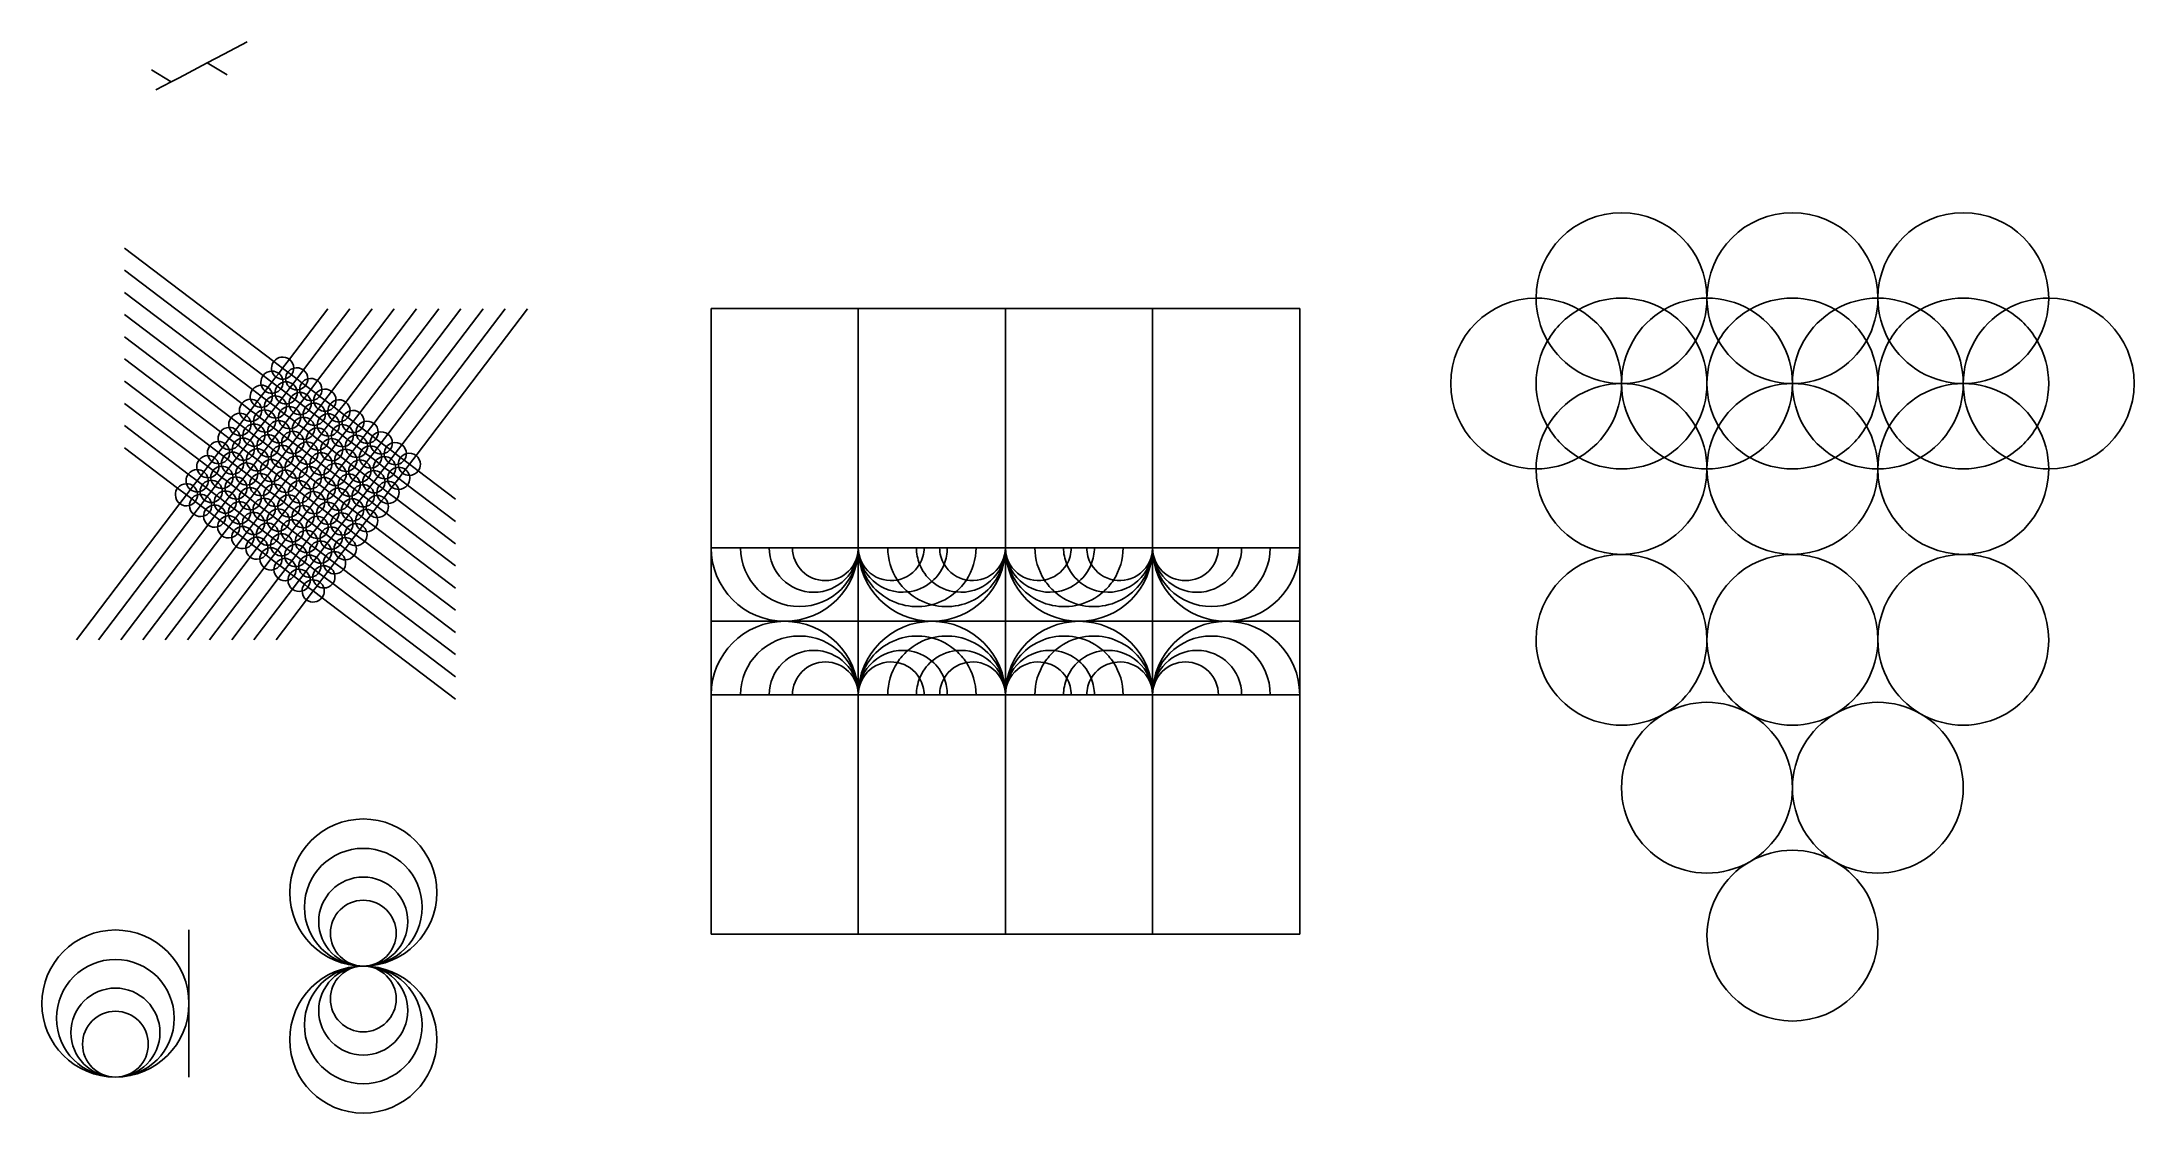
# Model space of a CAD drawing. Extents: x -4240 to 278603, y -63941 to 80916.
import ezdxf

# ---------------------------------------------------------------- set-up
doc = ezdxf.new("R2010")
doc.units = 0
doc.header["$LTSCALE"] = 1000
doc.header["$MEASUREMENT"] = 0

msp = doc.modelspace()

# ---------------------------------------------------------------- linework, layer by layer
at = {"color": 252}
for p, q in [((18128, 78079), (20381, 79269)), ((18128, 78079), (20381, 79269)), ((20381, 79269), (23500, 80916)), ((13263, 75509), (10578, 77125)), ((14310, 76062), (18128, 78079)), ((14310, 76062), (18128, 78079)), ((20812, 76462), (18128, 78079)), ((11191, 74415), (13263, 75509)), ((13263, 75509), (14310, 76062)), ((6923, 53036), (27118, 37705)), ((6923, 53036), (27118, 37705)), ((6923, 50036), (25674, 35801)), ((6923, 50036), (25674, 35801)), ((6923, 47036), (24229, 33898)), ((6923, 47036), (24229, 33898)), ((6923, 44036), (22784, 31995)), ((6923, 44036), (22784, 31995)), ((29220, 37992), (34406, 44824)), ((29220, 37992), (34406, 44824)), ((31123, 36548), (37406, 44824)), ((31123, 36548), (37406, 44824)), ((33026, 35103), (40406, 44824)), ((33026, 35103), (40406, 44824)), ((34930, 33658), (43406, 44824)), ((34930, 33658), (43406, 44824)), ((36833, 32213), (46406, 44824)), ((36833, 32213), (46406, 44824)), ((38736, 30768), (49406, 44824)), ((38736, 30768), (49406, 44824)), ((40639, 29324), (52406, 44824)), ((40639, 29324), (52406, 44824)), ((42543, 27879), (55406, 44824)), ((42543, 27879), (55406, 44824)), ((44446, 26434), (58406, 44824)), ((44446, 26434), (58406, 44824)), ((46349, 24989), (61406, 44824)), ((46349, 24989), (61406, 44824)), ((86239, 12511), (86239, 44850)), ((86239, 44850), (106129, 44850)), ((106129, 44850), (106129, 12511)), ((106129, 12511), (106129, 44850)), ((106129, 44850), (126019, 44850)), ((126019, 44850), (126019, 12511)), ((126019, 44850), (126019, 12511)), ((145910, 44850), (126019, 44850)), ((145910, 44850), (145910, 12511)), ((145910, 12511), (145910, 44850)), ((165800, 44850), (145910, 44850)), ((165800, 12511), (165800, 44850)), ((6923, 41036), (21339, 30092)), ((6923, 41036), (21339, 30092)), ((6923, 38036), (19894, 28189)), ((6923, 38036), (19894, 28189)), ((27118, 37705), (28313, 36798)), ((27118, 37705), (28313, 36798)), ((27775, 36089), (28313, 36798)), ((27775, 36089), (28313, 36798)), ((28313, 36798), (29220, 37992)), ((28313, 36798), (29220, 37992)), ((28313, 36798), (29022, 36260)), ((28313, 36798), (29022, 36260)), ((6923, 35036), (18450, 26285)), ((6923, 35036), (18450, 26285)), ((25674, 35801), (26868, 34894)), ((25674, 35801), (26868, 34894)), ((25961, 33700), (26330, 34186)), ((25961, 33700), (26330, 34186)), ((26330, 34186), (26868, 34894)), ((26330, 34186), (26868, 34894)), ((26868, 34894), (27406, 35603)), ((26868, 34894), (27406, 35603)), ((26868, 34894), (27577, 34357)), ((26868, 34894), (27577, 34357)), ((27406, 35603), (27775, 36089)), ((27406, 35603), (27775, 36089)), ((27577, 34357), (28063, 33987)), ((27577, 34357), (28063, 33987)), ((28063, 33987), (28772, 33450)), ((28063, 33987), (28772, 33450)), ((28772, 33450), (29309, 34158)), ((28772, 33450), (29309, 34158)), ((29022, 36260), (29508, 35891)), ((29022, 36260), (29508, 35891)), ((29309, 34158), (29678, 34644)), ((29309, 34158), (29678, 34644)), ((29508, 35891), (30216, 35353)), ((29508, 35891), (30216, 35353)), ((29678, 34644), (30216, 35353)), ((29678, 34644), (30216, 35353)), ((30216, 35353), (31123, 36548)), ((30216, 35353), (31123, 36548)), ((30216, 35353), (30925, 34815)), ((30216, 35353), (30925, 34815)), ((30925, 34815), (31411, 34446)), ((30925, 34815), (31411, 34446)), ((31411, 34446), (32120, 33908)), ((31411, 34446), (32120, 33908)), ((32120, 33908), (33026, 35103)), ((32120, 33908), (33026, 35103)), ((6923, 32036), (17005, 24382)), ((6923, 32036), (17005, 24382)), ((22784, 31995), (23979, 31088)), ((22784, 31995), (23979, 31088)), ((23979, 31088), (24517, 31797)), ((23979, 31088), (24517, 31797)), ((24229, 33898), (25424, 32991)), ((24229, 33898), (25424, 32991)), ((24517, 31797), (24886, 32283)), ((24517, 31797), (24886, 32283)), ((24886, 32283), (25424, 32991)), ((24886, 32283), (25424, 32991)), ((25424, 32991), (25961, 33700)), ((25424, 32991), (25961, 33700)), ((25424, 32991), (26132, 32453)), ((25424, 32991), (26132, 32453)), ((26132, 32453), (26618, 32084)), ((26132, 32453), (26618, 32084)), ((26618, 32084), (27327, 31546)), ((26618, 32084), (27327, 31546)), ((26789, 30838), (27327, 31546)), ((26789, 30838), (27327, 31546)), ((27327, 31546), (27865, 32255)), ((27327, 31546), (27865, 32255)), ((27327, 31546), (28035, 31009)), ((27327, 31546), (28035, 31009)), ((27865, 32255), (28234, 32741)), ((27865, 32255), (28234, 32741)), ((28234, 32741), (28772, 33450)), ((28234, 32741), (28772, 33450)), ((28772, 33450), (29480, 32912)), ((28772, 33450), (29480, 32912)), ((29480, 32912), (29966, 32543)), ((29480, 32912), (29966, 32543)), ((29768, 30810), (30137, 31296)), ((29768, 30810), (30137, 31296)), ((29966, 32543), (30675, 32005)), ((29966, 32543), (30675, 32005)), ((30137, 31296), (30675, 32005)), ((30137, 31296), (30675, 32005)), ((30675, 32005), (31213, 32713)), ((30675, 32005), (31213, 32713)), ((30675, 32005), (31383, 31467)), ((30675, 32005), (31383, 31467)), ((31213, 32713), (31582, 33200)), ((31213, 32713), (31582, 33200)), ((31383, 31467), (31869, 31098)), ((31383, 31467), (31869, 31098)), ((31582, 33200), (32120, 33908)), ((31582, 33200), (32120, 33908)), ((32120, 33908), (32828, 33370)), ((32120, 33908), (32828, 33370)), ((32578, 30560), (33116, 31269)), ((32578, 30560), (33116, 31269)), ((32828, 33370), (33314, 33001)), ((32828, 33370), (33314, 33001)), ((33116, 31269), (33485, 31755)), ((33116, 31269), (33485, 31755)), ((33314, 33001), (34023, 32463)), ((33314, 33001), (34023, 32463)), ((33485, 31755), (34023, 32463)), ((33485, 31755), (34023, 32463)), ((34023, 32463), (34930, 33658)), ((34023, 32463), (34930, 33658)), ((34023, 32463), (34731, 31925)), ((34023, 32463), (34731, 31925)), ((34731, 31925), (35217, 31556)), ((34731, 31925), (35217, 31556)), ((35217, 31556), (35926, 31019)), ((35217, 31556), (35926, 31019)), ((35926, 31019), (36833, 32213)), ((35926, 31019), (36833, 32213)), ((6923, 29036), (15560, 22479)), ((6923, 29036), (15560, 22479)), ((21339, 30092), (22534, 29185)), ((21339, 30092), (22534, 29185)), ((21627, 27990), (21996, 28476)), ((21627, 27990), (21996, 28476)), ((21996, 28476), (22534, 29185)), ((21996, 28476), (22534, 29185)), ((22534, 29185), (23072, 29893)), ((22534, 29185), (23072, 29893)), ((22534, 29185), (23242, 28647)), ((22534, 29185), (23242, 28647)), ((23072, 29893), (23441, 30380)), ((23072, 29893), (23441, 30380)), ((23242, 28647), (23729, 28278)), ((23242, 28647), (23729, 28278)), ((23441, 30380), (23979, 31088)), ((23441, 30380), (23979, 31088)), ((23979, 31088), (24687, 30550)), ((23979, 31088), (24687, 30550)), ((24437, 27740), (24975, 28449)), ((24437, 27740), (24975, 28449)), ((24687, 30550), (25173, 30181)), ((24687, 30550), (25173, 30181)), ((24975, 28449), (25344, 28935)), ((24975, 28449), (25344, 28935)), ((25173, 30181), (25882, 29643)), ((25173, 30181), (25882, 29643)), ((25344, 28935), (25882, 29643)), ((25344, 28935), (25882, 29643)), ((25882, 29643), (26420, 30352)), ((25882, 29643), (26420, 30352)), ((25882, 29643), (26590, 29105)), ((25882, 29643), (26590, 29105)), ((26420, 30352), (26789, 30838)), ((26420, 30352), (26789, 30838)), ((26590, 29105), (27077, 28736)), ((26590, 29105), (27077, 28736)), ((27077, 28736), (27785, 28198)), ((27077, 28736), (27785, 28198)), ((27785, 28198), (28323, 28907)), ((27785, 28198), (28323, 28907)), ((28035, 31009), (28521, 30639)), ((28035, 31009), (28521, 30639)), ((28323, 28907), (28692, 29393)), ((28323, 28907), (28692, 29393)), ((28521, 30639), (29230, 30102)), ((28521, 30639), (29230, 30102)), ((28692, 29393), (29230, 30102)), ((28692, 29393), (29230, 30102)), ((29230, 30102), (29768, 30810)), ((29230, 30102), (29768, 30810)), ((29230, 30102), (29938, 29564)), ((29230, 30102), (29938, 29564)), ((29938, 29564), (30425, 29195)), ((29938, 29564), (30425, 29195)), ((30425, 29195), (31133, 28657)), ((30425, 29195), (31133, 28657)), ((30595, 27948), (31133, 28657)), ((30595, 27948), (31133, 28657)), ((31133, 28657), (31671, 29365)), ((31133, 28657), (31671, 29365)), ((31133, 28657), (31842, 28119)), ((31133, 28657), (31842, 28119)), ((31671, 29365), (32040, 29852)), ((31671, 29365), (32040, 29852)), ((31869, 31098), (32578, 30560)), ((31869, 31098), (32578, 30560)), ((32040, 29852), (32578, 30560)), ((32040, 29852), (32578, 30560)), ((32578, 30560), (33286, 30022)), ((32578, 30560), (33286, 30022)), ((33286, 30022), (33773, 29653)), ((33286, 30022), (33773, 29653)), ((33574, 27921), (33943, 28407)), ((33574, 27921), (33943, 28407)), ((33773, 29653), (34481, 29115)), ((33773, 29653), (34481, 29115)), ((33943, 28407), (34481, 29115)), ((33943, 28407), (34481, 29115)), ((34481, 29115), (35019, 29824)), ((34481, 29115), (35019, 29824)), ((34481, 29115), (35190, 28577)), ((34481, 29115), (35190, 28577)), ((35019, 29824), (35388, 30310)), ((35019, 29824), (35388, 30310)), ((35190, 28577), (35676, 28208)), ((35190, 28577), (35676, 28208)), ((35388, 30310), (35926, 31019)), ((35388, 30310), (35926, 31019)), ((35926, 31019), (36634, 30481)), ((35926, 31019), (36634, 30481)), ((36384, 27671), (36922, 28379)), ((36384, 27671), (36922, 28379)), ((36634, 30481), (37121, 30112)), ((36634, 30481), (37121, 30112)), ((36922, 28379), (37291, 28865)), ((36922, 28379), (37291, 28865)), ((37121, 30112), (37829, 29574)), ((37121, 30112), (37829, 29574)), ((37291, 28865), (37829, 29574)), ((37291, 28865), (37829, 29574)), ((37829, 29574), (38736, 30768)), ((37829, 29574), (38736, 30768)), ((37829, 29574), (38538, 29036)), ((37829, 29574), (38538, 29036)), ((38538, 29036), (39024, 28667)), ((38538, 29036), (39024, 28667)), ((39024, 28667), (39732, 28129)), ((39024, 28667), (39732, 28129)), ((39732, 28129), (40639, 29324)), ((39732, 28129), (40639, 29324)), ((6923, 26036), (14115, 20576)), ((6923, 26036), (14115, 20576)), ((18450, 26285), (19644, 25378)), ((18450, 26285), (19644, 25378)), ((19644, 25378), (20182, 26087)), ((19644, 25378), (20182, 26087)), ((19894, 28189), (21089, 27282)), ((19894, 28189), (21089, 27282)), ((20182, 26087), (20551, 26573)), ((20182, 26087), (20551, 26573)), ((20551, 26573), (21089, 27282)), ((20551, 26573), (21089, 27282)), ((21089, 27282), (21627, 27990)), ((21089, 27282), (21627, 27990)), ((21089, 27282), (21798, 26744)), ((21089, 27282), (21798, 26744)), ((21798, 26744), (22284, 26375)), ((21798, 26744), (22284, 26375)), ((22284, 26375), (22992, 25837)), ((22284, 26375), (22992, 25837)), ((22455, 25128), (22992, 25837)), ((22455, 25128), (22992, 25837)), ((22992, 25837), (23530, 26545)), ((22992, 25837), (23530, 26545)), ((22992, 25837), (23701, 25299)), ((22992, 25837), (23701, 25299)), ((23530, 26545), (23899, 27032)), ((23530, 26545), (23899, 27032)), ((23729, 28278), (24437, 27740)), ((23729, 28278), (24437, 27740)), ((23899, 27032), (24437, 27740)), ((23899, 27032), (24437, 27740)), ((24437, 27740), (25146, 27202)), ((24437, 27740), (25146, 27202)), ((25146, 27202), (25632, 26833)), ((25146, 27202), (25632, 26833)), ((25433, 25101), (25803, 25587)), ((25433, 25101), (25803, 25587)), ((25632, 26833), (26340, 26295)), ((25632, 26833), (26340, 26295)), ((25803, 25587), (26340, 26295)), ((25803, 25587), (26340, 26295)), ((26340, 26295), (26878, 27004)), ((26340, 26295), (26878, 27004)), ((26340, 26295), (27049, 25757)), ((26340, 26295), (27049, 25757)), ((26878, 27004), (27247, 27490)), ((26878, 27004), (27247, 27490)), ((27049, 25757), (27535, 25388)), ((27049, 25757), (27535, 25388)), ((27247, 27490), (27785, 28198)), ((27247, 27490), (27785, 28198)), ((27785, 28198), (28494, 27661)), ((27785, 28198), (28494, 27661)), ((28244, 24850), (28781, 25559)), ((28244, 24850), (28781, 25559)), ((28494, 27661), (28980, 27291)), ((28494, 27661), (28980, 27291)), ((28781, 25559), (29151, 26045)), ((28781, 25559), (29151, 26045)), ((28980, 27291), (29688, 26754)), ((28980, 27291), (29688, 26754)), ((29151, 26045), (29688, 26754)), ((29151, 26045), (29688, 26754)), ((29688, 26754), (30226, 27462)), ((29688, 26754), (30226, 27462)), ((29688, 26754), (30397, 26216)), ((29688, 26754), (30397, 26216)), ((30226, 27462), (30595, 27948)), ((30226, 27462), (30595, 27948)), ((30397, 26216), (30883, 25847)), ((30397, 26216), (30883, 25847)), ((30883, 25847), (31592, 25309)), ((30883, 25847), (31592, 25309)), ((31592, 25309), (32129, 26017)), ((31592, 25309), (32129, 26017)), ((31842, 28119), (32328, 27750)), ((31842, 28119), (32328, 27750)), ((32129, 26017), (32499, 26504)), ((32129, 26017), (32499, 26504)), ((32328, 27750), (33036, 27212)), ((32328, 27750), (33036, 27212)), ((32499, 26504), (33036, 27212)), ((32499, 26504), (33036, 27212)), ((33036, 27212), (33574, 27921)), ((33036, 27212), (33574, 27921)), ((33036, 27212), (33745, 26674)), ((33036, 27212), (33745, 26674)), ((33745, 26674), (34231, 26305)), ((33745, 26674), (34231, 26305)), ((34231, 26305), (34940, 25767)), ((34231, 26305), (34940, 25767)), ((34402, 25059), (34940, 25767)), ((34402, 25059), (34940, 25767)), ((34940, 25767), (35477, 26476)), ((34940, 25767), (35477, 26476)), ((34940, 25767), (35648, 25229)), ((34940, 25767), (35648, 25229)), ((35477, 26476), (35847, 26962)), ((35477, 26476), (35847, 26962)), ((35676, 28208), (36384, 27671)), ((35676, 28208), (36384, 27671)), ((35847, 26962), (36384, 27671)), ((35847, 26962), (36384, 27671)), ((36384, 27671), (37093, 27133)), ((36384, 27671), (37093, 27133)), ((37093, 27133), (37579, 26764)), ((37093, 27133), (37579, 26764)), ((37381, 25031), (37750, 25517)), ((37381, 25031), (37750, 25517)), ((37579, 26764), (38288, 26226)), ((37579, 26764), (38288, 26226)), ((37750, 25517), (38288, 26226)), ((37750, 25517), (38288, 26226)), ((38288, 26226), (38825, 26934)), ((38288, 26226), (38825, 26934)), ((38288, 26226), (38996, 25688)), ((38288, 26226), (38996, 25688)), ((38825, 26934), (39195, 27420)), ((38825, 26934), (39195, 27420)), ((38996, 25688), (39482, 25319)), ((38996, 25688), (39482, 25319)), ((39195, 27420), (39732, 28129)), ((39195, 27420), (39732, 28129)), ((39732, 28129), (40441, 27591)), ((39732, 28129), (40441, 27591)), ((40191, 24781), (40729, 25489)), ((40191, 24781), (40729, 25489)), ((40441, 27591), (40927, 27222)), ((40441, 27591), (40927, 27222)), ((40729, 25489), (41098, 25976)), ((40729, 25489), (41098, 25976)), ((40927, 27222), (41636, 26684)), ((40927, 27222), (41636, 26684)), ((41098, 25976), (41636, 26684)), ((41098, 25976), (41636, 26684)), ((41636, 26684), (42543, 27879)), ((41636, 26684), (42543, 27879)), ((41636, 26684), (42344, 26146)), ((41636, 26684), (42344, 26146)), ((42344, 26146), (42830, 25777)), ((42344, 26146), (42830, 25777)), ((42830, 25777), (43539, 25239)), ((42830, 25777), (43539, 25239)), ((43539, 25239), (44446, 26434)), ((43539, 25239), (44446, 26434)), ((17005, 24382), (18200, 23475)), ((17005, 24382), (18200, 23475)), ((17293, 22280), (17662, 22767)), ((17293, 22280), (17662, 22767)), ((17662, 22767), (18200, 23475)), ((17662, 22767), (18200, 23475)), ((18200, 23475), (18737, 24184)), ((18200, 23475), (18737, 24184)), ((18200, 23475), (18908, 22937)), ((18200, 23475), (18908, 22937)), ((18737, 24184), (19107, 24670)), ((18737, 24184), (19107, 24670)), ((18908, 22937), (19394, 22568)), ((18908, 22937), (19394, 22568)), ((19107, 24670), (19644, 25378)), ((19107, 24670), (19644, 25378)), ((19644, 25378), (20353, 24841)), ((19644, 25378), (20353, 24841)), ((20103, 22030), (20641, 22739)), ((20103, 22030), (20641, 22739)), ((20353, 24841), (20839, 24471)), ((20353, 24841), (20839, 24471)), ((20641, 22739), (21010, 23225)), ((20641, 22739), (21010, 23225)), ((20839, 24471), (21548, 23934)), ((20839, 24471), (21548, 23934)), ((21010, 23225), (21548, 23934)), ((21010, 23225), (21548, 23934)), ((21548, 23934), (22085, 24642)), ((21548, 23934), (22085, 24642)), ((21548, 23934), (22256, 23396)), ((21548, 23934), (22256, 23396)), ((22085, 24642), (22455, 25128)), ((22085, 24642), (22455, 25128)), ((22256, 23396), (22742, 23027)), ((22256, 23396), (22742, 23027)), ((22742, 23027), (23451, 22489)), ((22742, 23027), (23451, 22489)), ((23451, 22489), (23989, 23197)), ((23451, 22489), (23989, 23197)), ((23701, 25299), (24187, 24930)), ((23701, 25299), (24187, 24930)), ((23989, 23197), (24358, 23684)), ((23989, 23197), (24358, 23684)), ((24187, 24930), (24896, 24392)), ((24187, 24930), (24896, 24392)), ((24358, 23684), (24896, 24392)), ((24358, 23684), (24896, 24392)), ((24896, 24392), (25433, 25101)), ((24896, 24392), (25433, 25101)), ((24896, 24392), (25604, 23854)), ((24896, 24392), (25604, 23854)), ((25604, 23854), (26090, 23485)), ((25604, 23854), (26090, 23485)), ((26090, 23485), (26799, 22947)), ((26090, 23485), (26799, 22947)), ((26261, 22239), (26799, 22947)), ((26261, 22239), (26799, 22947)), ((26799, 22947), (27337, 23656)), ((26799, 22947), (27337, 23656)), ((26799, 22947), (27507, 22409)), ((26799, 22947), (27507, 22409)), ((27337, 23656), (27706, 24142)), ((27337, 23656), (27706, 24142)), ((27535, 25388), (28244, 24850)), ((27535, 25388), (28244, 24850)), ((27706, 24142), (28244, 24850)), ((27706, 24142), (28244, 24850)), ((28244, 24850), (28952, 24313)), ((28244, 24850), (28952, 24313)), ((28952, 24313), (29438, 23943)), ((28952, 24313), (29438, 23943)), ((29240, 22211), (29609, 22697)), ((29240, 22211), (29609, 22697)), ((29438, 23943), (30147, 23406)), ((29438, 23943), (30147, 23406)), ((29609, 22697), (30147, 23406)), ((29609, 22697), (30147, 23406)), ((30147, 23406), (30685, 24114)), ((30147, 23406), (30685, 24114)), ((30147, 23406), (30855, 22868)), ((30147, 23406), (30855, 22868)), ((30685, 24114), (31054, 24600)), ((30685, 24114), (31054, 24600)), ((30855, 22868), (31342, 22499)), ((30855, 22868), (31342, 22499)), ((31054, 24600), (31592, 25309)), ((31054, 24600), (31592, 25309)), ((31592, 25309), (32300, 24771)), ((31592, 25309), (32300, 24771)), ((32050, 21961), (32588, 22669)), ((32050, 21961), (32588, 22669)), ((32300, 24771), (32786, 24402)), ((32300, 24771), (32786, 24402)), ((32588, 22669), (32957, 23156)), ((32588, 22669), (32957, 23156)), ((32786, 24402), (33495, 23864)), ((32786, 24402), (33495, 23864)), ((32957, 23156), (33495, 23864)), ((32957, 23156), (33495, 23864)), ((33495, 23864), (34033, 24573)), ((33495, 23864), (34033, 24573)), ((33495, 23864), (34203, 23326)), ((33495, 23864), (34203, 23326)), ((34033, 24573), (34402, 25059)), ((34033, 24573), (34402, 25059)), ((34203, 23326), (34690, 22957)), ((34203, 23326), (34690, 22957)), ((34690, 22957), (35398, 22419)), ((34690, 22957), (35398, 22419)), ((35398, 22419), (35936, 23128)), ((35398, 22419), (35936, 23128)), ((35648, 25229), (36134, 24860)), ((35648, 25229), (36134, 24860)), ((35936, 23128), (36305, 23614)), ((35936, 23128), (36305, 23614)), ((36134, 24860), (36843, 24323)), ((36134, 24860), (36843, 24323)), ((36305, 23614), (36843, 24323)), ((36305, 23614), (36843, 24323)), ((36843, 24323), (37381, 25031)), ((36843, 24323), (37381, 25031)), ((36843, 24323), (37551, 23785)), ((36843, 24323), (37551, 23785)), ((37551, 23785), (38038, 23416)), ((37551, 23785), (38038, 23416)), ((38038, 23416), (38746, 22878)), ((38038, 23416), (38746, 22878)), ((38208, 22169), (38746, 22878)), ((38208, 22169), (38746, 22878)), ((38746, 22878), (39284, 23586)), ((38746, 22878), (39284, 23586)), ((38746, 22878), (39454, 22340)), ((38746, 22878), (39454, 22340)), ((39284, 23586), (39653, 24072)), ((39284, 23586), (39653, 24072)), ((39482, 25319), (40191, 24781)), ((39482, 25319), (40191, 24781)), ((39653, 24072), (40191, 24781)), ((39653, 24072), (40191, 24781)), ((40191, 24781), (40899, 24243)), ((40191, 24781), (40899, 24243)), ((40899, 24243), (41386, 23874)), ((40899, 24243), (41386, 23874)), ((41187, 22141), (41556, 22628)), ((41187, 22141), (41556, 22628)), ((41386, 23874), (42094, 23336)), ((41386, 23874), (42094, 23336)), ((41556, 22628), (42094, 23336)), ((41556, 22628), (42094, 23336)), ((42094, 23336), (42632, 24045)), ((42094, 23336), (42632, 24045)), ((42094, 23336), (42802, 22798)), ((42094, 23336), (42802, 22798)), ((42632, 24045), (43001, 24531)), ((42632, 24045), (43001, 24531)), ((42802, 22798), (43289, 22429)), ((42802, 22798), (43289, 22429)), ((43001, 24531), (43539, 25239)), ((43001, 24531), (43539, 25239)), ((43539, 25239), (44247, 24702)), ((43539, 25239), (44247, 24702)), ((44247, 24702), (44734, 24332)), ((44247, 24702), (44734, 24332)), ((44535, 22600), (44904, 23086)), ((44535, 22600), (44904, 23086)), ((44734, 24332), (45442, 23795)), ((44734, 24332), (45442, 23795)), ((44904, 23086), (45442, 23795)), ((44904, 23086), (45442, 23795)), ((45442, 23795), (46349, 24989)), ((45442, 23795), (46349, 24989)), ((45442, 23795), (46637, 22888)), ((45442, 23795), (46637, 22888)), ((46637, 22888), (51681, 19059)), ((46637, 22888), (51681, 19059)), ((14115, 20576), (15310, 19669)), ((14115, 20576), (15310, 19669)), ((15310, 19669), (15848, 20377)), ((15310, 19669), (15848, 20377)), ((15560, 22479), (16755, 21572)), ((15560, 22479), (16755, 21572)), ((15848, 20377), (16217, 20864)), ((15848, 20377), (16217, 20864)), ((16217, 20864), (16755, 21572)), ((16217, 20864), (16755, 21572)), ((16755, 21572), (17293, 22280)), ((16755, 21572), (17293, 22280)), ((16755, 21572), (17463, 21034)), ((16755, 21572), (17463, 21034)), ((17463, 21034), (17950, 20665)), ((17463, 21034), (17950, 20665)), ((17950, 20665), (18658, 20127)), ((17950, 20665), (18658, 20127)), ((18120, 19419), (18658, 20127)), ((18120, 19419), (18658, 20127)), ((18658, 20127), (19196, 20836)), ((18658, 20127), (19196, 20836)), ((18658, 20127), (19366, 19589)), ((18658, 20127), (19366, 19589)), ((19196, 20836), (19565, 21322)), ((19196, 20836), (19565, 21322)), ((19394, 22568), (20103, 22030)), ((19394, 22568), (20103, 22030)), ((19565, 21322), (20103, 22030)), ((19565, 21322), (20103, 22030)), ((20103, 22030), (20811, 21493)), ((20103, 22030), (20811, 21493)), ((20811, 21493), (21298, 21123)), ((20811, 21493), (21298, 21123)), ((21099, 19391), (21468, 19877)), ((21099, 19391), (21468, 19877)), ((21298, 21123), (22006, 20586)), ((21298, 21123), (22006, 20586)), ((21468, 19877), (22006, 20586)), ((21468, 19877), (22006, 20586)), ((22006, 20586), (22544, 21294)), ((22006, 20586), (22544, 21294)), ((22006, 20586), (22714, 20048)), ((22006, 20586), (22714, 20048)), ((22544, 21294), (22913, 21780)), ((22544, 21294), (22913, 21780)), ((22714, 20048), (23201, 19679)), ((22714, 20048), (23201, 19679)), ((22913, 21780), (23451, 22489)), ((22913, 21780), (23451, 22489)), ((23451, 22489), (24159, 21951)), ((23451, 22489), (24159, 21951)), ((23909, 19141), (24447, 19849)), ((23909, 19141), (24447, 19849)), ((24159, 21951), (24646, 21582)), ((24159, 21951), (24646, 21582)), ((24447, 19849), (24816, 20336)), ((24447, 19849), (24816, 20336)), ((24646, 21582), (25354, 21044)), ((24646, 21582), (25354, 21044)), ((24816, 20336), (25354, 21044)), ((24816, 20336), (25354, 21044)), ((25354, 21044), (25892, 21753)), ((25354, 21044), (25892, 21753)), ((25354, 21044), (26062, 20506)), ((25354, 21044), (26062, 20506)), ((25892, 21753), (26261, 22239)), ((25892, 21753), (26261, 22239)), ((26062, 20506), (26549, 20137)), ((26062, 20506), (26549, 20137)), ((26549, 20137), (27257, 19599)), ((26549, 20137), (27257, 19599)), ((27257, 19599), (27795, 20308)), ((27257, 19599), (27795, 20308)), ((27507, 22409), (27994, 22040)), ((27507, 22409), (27994, 22040)), ((27795, 20308), (28164, 20794)), ((27795, 20308), (28164, 20794)), ((27994, 22040), (28702, 21502)), ((27994, 22040), (28702, 21502)), ((28164, 20794), (28702, 21502)), ((28164, 20794), (28702, 21502)), ((28702, 21502), (29240, 22211)), ((28702, 21502), (29240, 22211)), ((28702, 21502), (29410, 20965)), ((28702, 21502), (29410, 20965)), ((29410, 20965), (29897, 20595)), ((29410, 20965), (29897, 20595)), ((29897, 20595), (30605, 20058)), ((29897, 20595), (30605, 20058)), ((30067, 19349), (30605, 20058)), ((30067, 19349), (30605, 20058)), ((30605, 20058), (31143, 20766)), ((30605, 20058), (31143, 20766)), ((30605, 20058), (31314, 19520)), ((30605, 20058), (31314, 19520)), ((31143, 20766), (31512, 21252)), ((31143, 20766), (31512, 21252)), ((31342, 22499), (32050, 21961)), ((31342, 22499), (32050, 21961)), ((31512, 21252), (32050, 21961)), ((31512, 21252), (32050, 21961)), ((32050, 21961), (32758, 21423)), ((32050, 21961), (32758, 21423)), ((32758, 21423), (33245, 21054)), ((32758, 21423), (33245, 21054)), ((33046, 19321), (33415, 19808)), ((33046, 19321), (33415, 19808)), ((33245, 21054), (33953, 20516)), ((33245, 21054), (33953, 20516)), ((33415, 19808), (33953, 20516)), ((33415, 19808), (33953, 20516)), ((33953, 20516), (34491, 21225)), ((33953, 20516), (34491, 21225)), ((33953, 20516), (34662, 19978)), ((33953, 20516), (34662, 19978)), ((34491, 21225), (34860, 21711)), ((34491, 21225), (34860, 21711)), ((34662, 19978), (35148, 19609)), ((34662, 19978), (35148, 19609)), ((34860, 21711), (35398, 22419)), ((34860, 21711), (35398, 22419)), ((35398, 22419), (36106, 21881)), ((35398, 22419), (36106, 21881)), ((36106, 21881), (36593, 21512)), ((36106, 21881), (36593, 21512)), ((36394, 19780), (36763, 20266)), ((36394, 19780), (36763, 20266)), ((36593, 21512), (37301, 20975)), ((36593, 21512), (37301, 20975)), ((36763, 20266), (37301, 20975)), ((36763, 20266), (37301, 20975)), ((37301, 20975), (37839, 21683)), ((37301, 20975), (37839, 21683)), ((37301, 20975), (38010, 20437)), ((37301, 20975), (38010, 20437)), ((37839, 21683), (38208, 22169)), ((37839, 21683), (38208, 22169)), ((38010, 20437), (38496, 20068)), ((38010, 20437), (38496, 20068)), ((38496, 20068), (39204, 19530)), ((38496, 20068), (39204, 19530)), ((39204, 19530), (39742, 20238)), ((39204, 19530), (39742, 20238)), ((39454, 22340), (39941, 21971)), ((39454, 22340), (39941, 21971)), ((39742, 20238), (40111, 20724)), ((39742, 20238), (40111, 20724)), ((39941, 21971), (40649, 21433)), ((39941, 21971), (40649, 21433)), ((40111, 20724), (40649, 21433)), ((40111, 20724), (40649, 21433)), ((40649, 21433), (41187, 22141)), ((40649, 21433), (41187, 22141)), ((40649, 21433), (41358, 20895)), ((40649, 21433), (41358, 20895)), ((41358, 20895), (41844, 20526)), ((41358, 20895), (41844, 20526)), ((41844, 20526), (42552, 19988)), ((41844, 20526), (42552, 19988)), ((42015, 19280), (42552, 19988)), ((42015, 19280), (42552, 19988)), ((42552, 19988), (43090, 20697)), ((42552, 19988), (43090, 20697)), ((42552, 19988), (43747, 19081)), ((42552, 19988), (43747, 19081)), ((43090, 20697), (43459, 21183)), ((43090, 20697), (43459, 21183)), ((43289, 22429), (43997, 21891)), ((43289, 22429), (43997, 21891)), ((43459, 21183), (43997, 21891)), ((43459, 21183), (43997, 21891)), ((43997, 21891), (44535, 22600)), ((43997, 21891), (44535, 22600)), ((43997, 21891), (45192, 20984)), ((43997, 21891), (45192, 20984)), ((45192, 20984), (51681, 16059)), ((45192, 20984), (51681, 16059)), ((429, 66), (14403, 18474)), ((429, 66), (14403, 18474)), ((3429, 66), (16306, 17029)), ((3429, 66), (16306, 17029)), ((14403, 18474), (15310, 19669)), ((14403, 18474), (15310, 19669)), ((15310, 19669), (16018, 19131)), ((15310, 19669), (16018, 19131)), ((16018, 19131), (16505, 18762)), ((16018, 19131), (16505, 18762)), ((16306, 17029), (17213, 18224)), ((16306, 17029), (17213, 18224)), ((16505, 18762), (17213, 18224)), ((16505, 18762), (17213, 18224)), ((17213, 18224), (17751, 18932)), ((17213, 18224), (17751, 18932)), ((17213, 18224), (17922, 17686)), ((17213, 18224), (17922, 17686)), ((17751, 18932), (18120, 19419)), ((17751, 18932), (18120, 19419)), ((17922, 17686), (18408, 17317)), ((17922, 17686), (18408, 17317)), ((18408, 17317), (19116, 16779)), ((18408, 17317), (19116, 16779)), ((19116, 16779), (19654, 17488)), ((19116, 16779), (19654, 17488)), ((19366, 19589), (19853, 19220)), ((19366, 19589), (19853, 19220)), ((19654, 17488), (20023, 17974)), ((19654, 17488), (20023, 17974)), ((19853, 19220), (20561, 18682)), ((19853, 19220), (20561, 18682)), ((20023, 17974), (20561, 18682)), ((20023, 17974), (20561, 18682)), ((20561, 18682), (21099, 19391)), ((20561, 18682), (21099, 19391)), ((20561, 18682), (21270, 18145)), ((20561, 18682), (21270, 18145)), ((21270, 18145), (21756, 17775)), ((21270, 18145), (21756, 17775)), ((21756, 17775), (22464, 17238)), ((21756, 17775), (22464, 17238)), ((21927, 16529), (22464, 17238)), ((21927, 16529), (22464, 17238)), ((22464, 17238), (23002, 17946)), ((22464, 17238), (23002, 17946)), ((22464, 17238), (23173, 16700)), ((22464, 17238), (23173, 16700)), ((23002, 17946), (23371, 18432)), ((23002, 17946), (23371, 18432)), ((23201, 19679), (23909, 19141)), ((23201, 19679), (23909, 19141)), ((23371, 18432), (23909, 19141)), ((23371, 18432), (23909, 19141)), ((23909, 19141), (24618, 18603)), ((23909, 19141), (24618, 18603)), ((24618, 18603), (25104, 18234)), ((24618, 18603), (25104, 18234)), ((24905, 16501), (25275, 16988)), ((24905, 16501), (25275, 16988)), ((25104, 18234), (25812, 17696)), ((25104, 18234), (25812, 17696)), ((25275, 16988), (25812, 17696)), ((25275, 16988), (25812, 17696)), ((25812, 17696), (26350, 18405)), ((25812, 17696), (26350, 18405)), ((25812, 17696), (26521, 17158)), ((25812, 17696), (26521, 17158)), ((26350, 18405), (26719, 18891)), ((26350, 18405), (26719, 18891)), ((26521, 17158), (27007, 16789)), ((26521, 17158), (27007, 16789)), ((26719, 18891), (27257, 19599)), ((26719, 18891), (27257, 19599)), ((27257, 19599), (27966, 19061)), ((27257, 19599), (27966, 19061)), ((27966, 19061), (28452, 18692)), ((27966, 19061), (28452, 18692)), ((28253, 16960), (28623, 17446)), ((28253, 16960), (28623, 17446)), ((28452, 18692), (29160, 18154)), ((28452, 18692), (29160, 18154)), ((28623, 17446), (29160, 18154)), ((28623, 17446), (29160, 18154)), ((29160, 18154), (29698, 18863)), ((29160, 18154), (29698, 18863)), ((29160, 18154), (29869, 17617)), ((29160, 18154), (29869, 17617)), ((29698, 18863), (30067, 19349)), ((29698, 18863), (30067, 19349)), ((29869, 17617), (30355, 17247)), ((29869, 17617), (30355, 17247)), ((30355, 17247), (31064, 16710)), ((30355, 17247), (31064, 16710)), ((31064, 16710), (31601, 17418)), ((31064, 16710), (31601, 17418)), ((31314, 19520), (31800, 19151)), ((31314, 19520), (31800, 19151)), ((31601, 17418), (31971, 17904)), ((31601, 17418), (31971, 17904)), ((31800, 19151), (32508, 18613)), ((31800, 19151), (32508, 18613)), ((31971, 17904), (32508, 18613)), ((31971, 17904), (32508, 18613)), ((32508, 18613), (33046, 19321)), ((32508, 18613), (33046, 19321)), ((32508, 18613), (33217, 18075)), ((32508, 18613), (33217, 18075)), ((33217, 18075), (33703, 17706)), ((33217, 18075), (33703, 17706)), ((33703, 17706), (34412, 17168)), ((33703, 17706), (34412, 17168)), ((33874, 16460), (34412, 17168)), ((33874, 16460), (34412, 17168)), ((34412, 17168), (34949, 17877)), ((34412, 17168), (34949, 17877)), ((34412, 17168), (35120, 16630)), ((34412, 17168), (35120, 16630)), ((34949, 17877), (35319, 18363)), ((34949, 17877), (35319, 18363)), ((35148, 19609), (35856, 19071)), ((35148, 19609), (35856, 19071)), ((35319, 18363), (35856, 19071)), ((35319, 18363), (35856, 19071)), ((35856, 19071), (36394, 19780)), ((35856, 19071), (36394, 19780)), ((35856, 19071), (36565, 18533)), ((35856, 19071), (36565, 18533)), ((36565, 18533), (37051, 18164)), ((36565, 18533), (37051, 18164)), ((37051, 18164), (37760, 17627)), ((37051, 18164), (37760, 17627)), ((37222, 16918), (37760, 17627)), ((37222, 16918), (37760, 17627)), ((37760, 17627), (38297, 18335)), ((37760, 17627), (38297, 18335)), ((37760, 17627), (38468, 17089)), ((37760, 17627), (38468, 17089)), ((38297, 18335), (38667, 18821)), ((38297, 18335), (38667, 18821)), ((38468, 17089), (38954, 16720)), ((38468, 17089), (38954, 16720)), ((38667, 18821), (39204, 19530)), ((38667, 18821), (39204, 19530)), ((39204, 19530), (39913, 18992)), ((39204, 19530), (39913, 18992)), ((39913, 18992), (40399, 18623)), ((39913, 18992), (40399, 18623)), ((40201, 16890), (40570, 17376)), ((40201, 16890), (40570, 17376)), ((40399, 18623), (41108, 18085)), ((40399, 18623), (41108, 18085)), ((40570, 17376), (41108, 18085)), ((40570, 17376), (41108, 18085)), ((41108, 18085), (41645, 18793)), ((41108, 18085), (41645, 18793)), ((41108, 18085), (42302, 17178)), ((41108, 18085), (42302, 17178)), ((41645, 18793), (42015, 19280)), ((41645, 18793), (42015, 19280)), ((42302, 17178), (51681, 10059)), ((42302, 17178), (51681, 10059)), ((43747, 19081), (51681, 13059)), ((43747, 19081), (51681, 13059)), ((6429, 66), (18209, 15584)), ((6429, 66), (18209, 15584)), ((18209, 15584), (19116, 16779)), ((18209, 15584), (19116, 16779)), ((19116, 16779), (19825, 16241)), ((19116, 16779), (19825, 16241)), ((19825, 16241), (20311, 15872)), ((19825, 16241), (20311, 15872)), ((20113, 14140), (21020, 15334)), ((20113, 14140), (21020, 15334)), ((20311, 15872), (21020, 15334)), ((20311, 15872), (21020, 15334)), ((21020, 15334), (21557, 16043)), ((21020, 15334), (21557, 16043)), ((21020, 15334), (21728, 14797)), ((21020, 15334), (21728, 14797)), ((21557, 16043), (21927, 16529)), ((21557, 16043), (21927, 16529)), ((21728, 14797), (22214, 14427)), ((21728, 14797), (22214, 14427)), ((22214, 14427), (22923, 13890)), ((22214, 14427), (22923, 13890)), ((22923, 13890), (23461, 14598)), ((22923, 13890), (23461, 14598)), ((23173, 16700), (23659, 16331)), ((23173, 16700), (23659, 16331)), ((23461, 14598), (23830, 15084)), ((23461, 14598), (23830, 15084)), ((23659, 16331), (24368, 15793)), ((23659, 16331), (24368, 15793)), ((23830, 15084), (24368, 15793)), ((23830, 15084), (24368, 15793)), ((24368, 15793), (24905, 16501)), ((24368, 15793), (24905, 16501)), ((24368, 15793), (25076, 15255)), ((24368, 15793), (25076, 15255)), ((25076, 15255), (25562, 14886)), ((25076, 15255), (25562, 14886)), ((25562, 14886), (26271, 14348)), ((25562, 14886), (26271, 14348)), ((25733, 13640), (26271, 14348)), ((25733, 13640), (26271, 14348)), ((26271, 14348), (26809, 15057)), ((26271, 14348), (26809, 15057)), ((26271, 14348), (26979, 13810)), ((26271, 14348), (26979, 13810)), ((26809, 15057), (27178, 15543)), ((26809, 15057), (27178, 15543)), ((27007, 16789), (27716, 16251)), ((27007, 16789), (27716, 16251)), ((27178, 15543), (27716, 16251)), ((27178, 15543), (27716, 16251)), ((27716, 16251), (28253, 16960)), ((27716, 16251), (28253, 16960)), ((27716, 16251), (28424, 15713)), ((27716, 16251), (28424, 15713)), ((28424, 15713), (28910, 15344)), ((28424, 15713), (28910, 15344)), ((28910, 15344), (29619, 14806)), ((28910, 15344), (29619, 14806)), ((29081, 14098), (29619, 14806)), ((29081, 14098), (29619, 14806)), ((29619, 14806), (30157, 15515)), ((29619, 14806), (30157, 15515)), ((29619, 14806), (30327, 14269)), ((29619, 14806), (30327, 14269)), ((30157, 15515), (30526, 16001)), ((30157, 15515), (30526, 16001)), ((30327, 14269), (30814, 13899)), ((30327, 14269), (30814, 13899)), ((30526, 16001), (31064, 16710)), ((30526, 16001), (31064, 16710)), ((31064, 16710), (31772, 16172)), ((31064, 16710), (31772, 16172)), ((31772, 16172), (32258, 15803)), ((31772, 16172), (32258, 15803)), ((32060, 14070), (32429, 14556)), ((32060, 14070), (32429, 14556)), ((32258, 15803), (32967, 15265)), ((32258, 15803), (32967, 15265)), ((32429, 14556), (32967, 15265)), ((32429, 14556), (32967, 15265)), ((32967, 15265), (33505, 15973)), ((32967, 15265), (33505, 15973)), ((32967, 15265), (33675, 14727)), ((32967, 15265), (33675, 14727)), ((33505, 15973), (33874, 16460)), ((33505, 15973), (33874, 16460)), ((33675, 14727), (34162, 14358)), ((33675, 14727), (34162, 14358)), ((34162, 14358), (34870, 13820)), ((34162, 14358), (34870, 13820)), ((34870, 13820), (35408, 14529)), ((34870, 13820), (35408, 14529)), ((35120, 16630), (35606, 16261)), ((35120, 16630), (35606, 16261)), ((35408, 14529), (35777, 15015)), ((35408, 14529), (35777, 15015)), ((35606, 16261), (36315, 15723)), ((35606, 16261), (36315, 15723)), ((35777, 15015), (36315, 15723)), ((35777, 15015), (36315, 15723)), ((36315, 15723), (36853, 16432)), ((36315, 15723), (36853, 16432)), ((36315, 15723), (37023, 15185)), ((36315, 15723), (37023, 15185)), ((36853, 16432), (37222, 16918)), ((36853, 16432), (37222, 16918)), ((37023, 15185), (37510, 14816)), ((37023, 15185), (37510, 14816)), ((37510, 14816), (38218, 14279)), ((37510, 14816), (38218, 14279)), ((37680, 13570), (38218, 14279)), ((37680, 13570), (38218, 14279)), ((38218, 14279), (38756, 14987)), ((38218, 14279), (38756, 14987)), ((38218, 14279), (39413, 13372)), ((38218, 14279), (39413, 13372)), ((38756, 14987), (39125, 15473)), ((38756, 14987), (39125, 15473)), ((38954, 16720), (39663, 16182)), ((38954, 16720), (39663, 16182)), ((39125, 15473), (39663, 16182)), ((39125, 15473), (39663, 16182)), ((39663, 16182), (40201, 16890)), ((39663, 16182), (40201, 16890)), ((39663, 16182), (40858, 15275)), ((39663, 16182), (40858, 15275)), ((40858, 15275), (51681, 7059)), ((40858, 15275), (51681, 7059)), ((9429, 66), (20113, 14140)), ((9429, 66), (20113, 14140)), ((12429, 66), (22016, 12695)), ((12429, 66), (22016, 12695)), ((22016, 12695), (22923, 13890)), ((22016, 12695), (22923, 13890)), ((22923, 13890), (23631, 13352)), ((22923, 13890), (23631, 13352)), ((23631, 13352), (24118, 12983)), ((23631, 13352), (24118, 12983)), ((23919, 11250), (24826, 12445)), ((23919, 11250), (24826, 12445)), ((24118, 12983), (24826, 12445)), ((24118, 12983), (24826, 12445)), ((24826, 12445), (25364, 13153)), ((24826, 12445), (25364, 13153)), ((24826, 12445), (25534, 11907)), ((24826, 12445), (25534, 11907)), ((25364, 13153), (25733, 13640)), ((25364, 13153), (25733, 13640)), ((25534, 11907), (26021, 11538)), ((25534, 11907), (26021, 11538)), ((26021, 11538), (26729, 11000)), ((26021, 11538), (26729, 11000)), ((26729, 11000), (27267, 11709)), ((26729, 11000), (27267, 11709)), ((26979, 13810), (27466, 13441)), ((26979, 13810), (27466, 13441)), ((27267, 11709), (27636, 12195)), ((27267, 11709), (27636, 12195)), ((27466, 13441), (28174, 12903)), ((27466, 13441), (28174, 12903)), ((27636, 12195), (28174, 12903)), ((27636, 12195), (28174, 12903)), ((28174, 12903), (28712, 13612)), ((28174, 12903), (28712, 13612)), ((28174, 12903), (28882, 12365)), ((28174, 12903), (28882, 12365)), ((28712, 13612), (29081, 14098)), ((28712, 13612), (29081, 14098)), ((28882, 12365), (29369, 11996)), ((28882, 12365), (29369, 11996)), ((29369, 11996), (30077, 11458)), ((29369, 11996), (30077, 11458)), ((29539, 10750), (30077, 11458)), ((29539, 10750), (30077, 11458)), ((30077, 11458), (30615, 12167)), ((30077, 11458), (30615, 12167)), ((30077, 11458), (30786, 10921)), ((30077, 11458), (30786, 10921)), ((30615, 12167), (30984, 12653)), ((30615, 12167), (30984, 12653)), ((30814, 13899), (31522, 13362)), ((30814, 13899), (31522, 13362)), ((30984, 12653), (31522, 13362)), ((30984, 12653), (31522, 13362)), ((31522, 13362), (32060, 14070)), ((31522, 13362), (32060, 14070)), ((31522, 13362), (32230, 12824)), ((31522, 13362), (32230, 12824)), ((32230, 12824), (32717, 12455)), ((32230, 12824), (32717, 12455)), ((32717, 12455), (33425, 11917)), ((32717, 12455), (33425, 11917)), ((32887, 11208), (33425, 11917)), ((32887, 11208), (33425, 11917)), ((33425, 11917), (33963, 12625)), ((33425, 11917), (33963, 12625)), ((33425, 11917), (34134, 11379)), ((33425, 11917), (34134, 11379)), ((33963, 12625), (34332, 13112)), ((33963, 12625), (34332, 13112)), ((34134, 11379), (34620, 11010)), ((34134, 11379), (34620, 11010)), ((34332, 13112), (34870, 13820)), ((34332, 13112), (34870, 13820)), ((34870, 13820), (35578, 13282)), ((34870, 13820), (35578, 13282)), ((35578, 13282), (36065, 12913)), ((35578, 13282), (36065, 12913)), ((35866, 11181), (36235, 11667)), ((35866, 11181), (36235, 11667)), ((36065, 12913), (36773, 12375)), ((36065, 12913), (36773, 12375)), ((36235, 11667), (36773, 12375)), ((36235, 11667), (36773, 12375)), ((36773, 12375), (37311, 13084)), ((36773, 12375), (37311, 13084)), ((36773, 12375), (37968, 11468)), ((36773, 12375), (37968, 11468)), ((37311, 13084), (37680, 13570)), ((37311, 13084), (37680, 13570)), ((37968, 11468), (51681, 1059)), ((37968, 11468), (51681, 1059)), ((39413, 13372), (51681, 4059)), ((39413, 13372), (51681, 4059)), ((90216, 12511), (86239, 12511)), ((86239, 2565), (86239, 12511)), ((94094, 12511), (90216, 12511)), ((97234, 12511), (94094, 12511)), ((106129, 12511), (97234, 12511)), ((106129, 12511), (106129, 2565)), ((110106, 12511), (106129, 12511)), ((113985, 12511), (110106, 12511)), ((115024, 12511), (113985, 12511)), ((117124, 12511), (115024, 12511)), ((118164, 12511), (117124, 12511)), ((122043, 12511), (118164, 12511)), ((126019, 12511), (122043, 12511)), ((126019, 12511), (126019, 2565)), ((126019, 12511), (129996, 12511)), ((129996, 12511), (133875, 12511)), ((133875, 12511), (134915, 12511)), ((134915, 12511), (137015, 12511)), ((137015, 12511), (138054, 12511)), ((138054, 12511), (141933, 12511)), ((141933, 12511), (145910, 12511)), ((145910, 12511), (145910, 2565)), ((145910, 12511), (154805, 12511)), ((154805, 12511), (157945, 12511)), ((157945, 12511), (161823, 12511)), ((161823, 12511), (165800, 12511)), ((165800, 2565), (165800, 12511)), ((15429, 66), (23919, 11250)), ((15429, 66), (23919, 11250)), ((18429, 66), (25822, 9805)), ((18429, 66), (25822, 9805)), ((25822, 9805), (26729, 11000)), ((25822, 9805), (26729, 11000)), ((26729, 11000), (27438, 10462)), ((26729, 11000), (27438, 10462)), ((27438, 10462), (27924, 10093)), ((27438, 10462), (27924, 10093)), ((27725, 8361), (28632, 9555)), ((27725, 8361), (28632, 9555)), ((27924, 10093), (28632, 9555)), ((27924, 10093), (28632, 9555)), ((28632, 9555), (29170, 10264)), ((28632, 9555), (29170, 10264)), ((28632, 9555), (29341, 9017)), ((28632, 9555), (29341, 9017)), ((29170, 10264), (29539, 10750)), ((29170, 10264), (29539, 10750)), ((29341, 9017), (29827, 8648)), ((29341, 9017), (29827, 8648)), ((29827, 8648), (30536, 8110)), ((29827, 8648), (30536, 8110)), ((30536, 8110), (31073, 8819)), ((30536, 8110), (31073, 8819)), ((30786, 10921), (31272, 10551)), ((30786, 10921), (31272, 10551)), ((31073, 8819), (31443, 9305)), ((31073, 8819), (31443, 9305)), ((31272, 10551), (31980, 10014)), ((31272, 10551), (31980, 10014)), ((31443, 9305), (31980, 10014)), ((31443, 9305), (31980, 10014)), ((31980, 10014), (32518, 10722)), ((31980, 10014), (32518, 10722)), ((31980, 10014), (32689, 9476)), ((31980, 10014), (32689, 9476)), ((32518, 10722), (32887, 11208)), ((32518, 10722), (32887, 11208)), ((32689, 9476), (33175, 9107)), ((32689, 9476), (33175, 9107)), ((33175, 9107), (33884, 8569)), ((33175, 9107), (33884, 8569)), ((33346, 7860), (33884, 8569)), ((33346, 7860), (33884, 8569)), ((33884, 8569), (34421, 9277)), ((33884, 8569), (34421, 9277)), ((33884, 8569), (35078, 7662)), ((33884, 8569), (35078, 7662)), ((34421, 9277), (34791, 9764)), ((34421, 9277), (34791, 9764)), ((34620, 11010), (35328, 10472)), ((34620, 11010), (35328, 10472)), ((34791, 9764), (35328, 10472)), ((34791, 9764), (35328, 10472)), ((35328, 10472), (35866, 11181)), ((35328, 10472), (35866, 11181)), ((35328, 10472), (36523, 9565)), ((35328, 10472), (36523, 9565)), ((36523, 9565), (51681, -1941)), ((36523, 9565), (51681, -1941)), ((21429, 66), (27725, 8361)), ((21429, 66), (27725, 8361)), ((24429, 66), (29629, 6916)), ((24429, 66), (29629, 6916)), ((29629, 6916), (30536, 8110)), ((29629, 6916), (30536, 8110)), ((30536, 8110), (31244, 7573)), ((30536, 8110), (31244, 7573)), ((31244, 7573), (31730, 7203)), ((31244, 7573), (31730, 7203)), ((31532, 5471), (32439, 6666)), ((31532, 5471), (32439, 6666)), ((31730, 7203), (32439, 6666)), ((31730, 7203), (32439, 6666)), ((32439, 6666), (32977, 7374)), ((32439, 6666), (32977, 7374)), ((32439, 6666), (33634, 5759)), ((32439, 6666), (33634, 5759)), ((32977, 7374), (33346, 7860)), ((32977, 7374), (33346, 7860)), ((33634, 5759), (51681, -7941)), ((33634, 5759), (51681, -7941)), ((35078, 7662), (51681, -4941)), ((35078, 7662), (51681, -4941)), ((27429, 66), (31532, 5471)), ((27429, 66), (31532, 5471)), ((96184, 2565), (86239, 2565)), ((86239, 2565), (86239, -7380)), ((96184, 2565), (86239, 2565)), ((106129, 2565), (96184, 2565)), ((106129, 2565), (96184, 2565)), ((106129, 2565), (106129, -7380)), ((116074, 2565), (106129, 2565)), ((116074, 2565), (106129, 2565)), ((126019, 2565), (116074, 2565)), ((126019, 2565), (116074, 2565)), ((126019, 2565), (126019, -7380)), ((135965, 2565), (126019, 2565)), ((135965, 2565), (126019, 2565)), ((145910, 2565), (135965, 2565)), ((145910, 2565), (135965, 2565)), ((145910, 2565), (145910, -7380)), ((155855, 2565), (145910, 2565)), ((155855, 2565), (145910, 2565)), ((165800, 2565), (155855, 2565)), ((165800, 2565), (155855, 2565)), ((165800, 2565), (165800, -7380)), ((86239, -7380), (86239, -39719)), ((90216, -7380), (86239, -7380)), ((94094, -7380), (90216, -7380)), ((97234, -7380), (94094, -7380)), ((106129, -7380), (97234, -7380)), ((106129, -39719), (106129, -7380)), ((106129, -7380), (106129, -39719)), ((110106, -7380), (106129, -7380)), ((113985, -7380), (110106, -7380)), ((115024, -7380), (113985, -7380)), ((117124, -7380), (115024, -7380)), ((118164, -7380), (117124, -7380)), ((122043, -7380), (118164, -7380)), ((126019, -7380), (122043, -7380)), ((126019, -7380), (129996, -7380)), ((126019, -39719), (126019, -7380)), ((126019, -39719), (126019, -7380)), ((129996, -7380), (133875, -7380)), ((133875, -7380), (134915, -7380)), ((134915, -7380), (137015, -7380)), ((137015, -7380), (138054, -7380)), ((138054, -7380), (141933, -7380)), ((141933, -7380), (145910, -7380)), ((145910, -7380), (154805, -7380)), ((145910, -39719), (145910, -7380)), ((145910, -7380), (145910, -39719)), ((154805, -7380), (157945, -7380)), ((157945, -7380), (161823, -7380)), ((161823, -7380), (165800, -7380)), ((165800, -7380), (165800, -39719)), ((15650, -49119), (15650, -39174)), ((15650, -49119), (15650, -39174)), ((15650, -49119), (15650, -39174)), ((86239, -39719), (106129, -39719)), ((106129, -39719), (126019, -39719)), ((145910, -39719), (126019, -39719)), ((165800, -39719), (145910, -39719)), ((15650, -59064), (15650, -49119)), ((15650, -59064), (15650, -49119))]:
    msp.add_line(p, q, dxfattribs=at)
for centre, radius, start, end in [((209310, 46264), 11549, 0, 180), ((232408, 46264), 11549, 0, 180), ((255506, 46264), 11549, 0, 180), ((197761, 34715), 11549, 90, 180), ((209310, 46264), 11549, 180, 210), ((197761, 34715), 11549, 60, 90), ((209310, 34715), 11549, 60, 120), ((220859, 34715), 11549, 90, 120), ((209310, 46264), 11549, 330, 0), ((232408, 46264), 11549, 180, 210), ((220859, 34715), 11549, 60, 90), ((232408, 34715), 11549, 60, 120), ((243957, 34715), 11549, 90, 120), ((232408, 46264), 11549, 330, 0), ((255506, 46264), 11549, 180, 210), ((243957, 34715), 11549, 60, 90), ((255506, 34715), 11549, 60, 120), ((267055, 34715), 11549, 90, 120), ((255506, 46264), 11549, 330, 0), ((267055, 34715), 11549, 0, 90), ((209310, 34715), 11549, 120, 150), ((197761, 34715), 11549, 0, 60), ((220859, 34715), 11549, 120, 180), ((209310, 34715), 11549, 30, 60), ((232408, 34715), 11549, 120, 150), ((220859, 34715), 11549, 0, 60), ((243957, 34715), 11549, 120, 180), ((232408, 34715), 11549, 30, 60), ((255506, 34715), 11549, 120, 150), ((243957, 34715), 11549, 0, 60), ((267055, 34715), 11549, 120, 180), ((255506, 34715), 11549, 30, 60), ((209310, 34715), 11549, 150, 180), ((209310, 46264), 11549, 210, 270), ((209310, 46264), 11549, 270, 330), ((209310, 34715), 11549, 0, 30), ((232408, 34715), 11549, 150, 180), ((232408, 46264), 11549, 210, 270), ((232408, 46264), 11549, 270, 330), ((232408, 34715), 11549, 0, 30), ((255506, 34715), 11549, 150, 180), ((255506, 46264), 11549, 210, 270), ((255506, 46264), 11549, 270, 330), ((255506, 34715), 11549, 0, 30), ((28313, 36798), 1500, 142.79662, 180), ((28313, 36798), 1500, 142.79662, 180), ((28313, 36798), 1500, 180, 195.59324), ((28313, 36798), 1500, 180, 195.59324), ((28313, 36798), 1500, 52.79662, 142.79662), ((28313, 36798), 1500, 52.79662, 142.79662), ((30216, 35353), 1500, 105.59324, 142.79662), ((30216, 35353), 1500, 105.59324, 142.79662), ((28313, 36798), 1500, 0, 52.79662), ((28313, 36798), 1500, 0, 52.79662), ((28313, 36798), 1500, 322.79662, 0), ((28313, 36798), 1500, 322.79662, 0), ((30216, 35353), 1500, 52.79662, 105.59324), ((30216, 35353), 1500, 52.79662, 105.59324), ((25424, 32991), 1500, 90, 142.79662), ((25424, 32991), 1500, 90, 142.79662), ((26868, 34894), 1500, 142.79662, 180), ((26868, 34894), 1500, 142.79662, 180), ((26868, 34894), 1500, 180, 195.59324), ((26868, 34894), 1500, 180, 195.59324), ((25424, 32991), 1500, 52.79662, 90), ((26868, 34894), 1500, 195.59324, 232.79662), ((25424, 32991), 1500, 52.79662, 90), ((26868, 34894), 1500, 195.59324, 232.79662), ((26868, 34894), 1500, 90, 142.79662), ((26868, 34894), 1500, 90, 142.79662), ((25424, 32991), 1500, 15.59324, 52.79662), ((25424, 32991), 1500, 15.59324, 52.79662), ((26868, 34894), 1500, 52.79662, 90), ((28313, 36798), 1500, 195.59324, 232.79662), ((26868, 34894), 1500, 52.79662, 90), ((28313, 36798), 1500, 195.59324, 232.79662), ((28772, 33450), 1500, 142.79662, 180), ((28772, 33450), 1500, 142.79662, 180), ((26868, 34894), 1500, 285.59324, 322.79662), ((26868, 34894), 1500, 285.59324, 322.79662), ((28313, 36798), 1500, 232.79662, 270), ((28313, 36798), 1500, 232.79662, 270), ((28772, 33450), 1500, 105.59324, 142.79662), ((28772, 33450), 1500, 105.59324, 142.79662), ((26868, 34894), 1500, 15.59324, 52.79662), ((26868, 34894), 1500, 15.59324, 52.79662), ((26868, 34894), 1500, 322.79662, 0), ((26868, 34894), 1500, 322.79662, 0), ((28313, 36798), 1500, 270, 285.59324), ((28313, 36798), 1500, 270, 285.59324), ((26868, 34894), 1500, 0, 15.59324), ((26868, 34894), 1500, 0, 15.59324), ((28772, 33450), 1500, 90, 105.59324), ((28772, 33450), 1500, 90, 105.59324), ((30216, 35353), 1500, 142.79662, 180), ((30216, 35353), 1500, 142.79662, 180), ((28313, 36798), 1500, 285.59324, 322.79662), ((28313, 36798), 1500, 285.59324, 322.79662), ((30216, 35353), 1500, 180, 195.59324), ((30216, 35353), 1500, 180, 195.59324), ((28772, 33450), 1500, 52.79662, 90), ((30216, 35353), 1500, 195.59324, 232.79662), ((28772, 33450), 1500, 52.79662, 90), ((30216, 35353), 1500, 195.59324, 232.79662), ((30216, 35353), 1500, 232.79662, 270), ((30216, 35353), 1500, 232.79662, 270), ((28772, 33450), 1500, 15.59324, 52.79662), ((28772, 33450), 1500, 15.59324, 52.79662), ((32120, 33908), 1500, 142.79662, 180), ((32120, 33908), 1500, 142.79662, 180), ((30216, 35353), 1500, 285.59324, 322.79662), ((30216, 35353), 1500, 285.59324, 322.79662), ((32120, 33908), 1500, 105.59324, 142.79662), ((32120, 33908), 1500, 105.59324, 142.79662), ((30216, 35353), 1500, 0, 52.79662), ((30216, 35353), 1500, 0, 52.79662), ((30216, 35353), 1500, 322.79662, 0), ((30216, 35353), 1500, 322.79662, 0), ((32120, 33908), 1500, 52.79662, 105.59324), ((32120, 33908), 1500, 52.79662, 105.59324), ((32120, 33908), 1500, 0, 52.79662), ((32120, 33908), 1500, 0, 52.79662), ((34023, 32463), 1500, 52.79662, 105.59324), ((34023, 32463), 1500, 52.79662, 105.59324), ((197761, 34715), 11549, 180, 270), ((209310, 34715), 11549, 180, 210), ((209310, 23166), 11549, 90, 150), ((197761, 34715), 11549, 300, 0), ((209310, 23166), 11549, 30, 90), ((220859, 34715), 11549, 180, 240), ((209310, 34715), 11549, 330, 0), ((232408, 34715), 11549, 180, 210), ((232408, 23166), 11549, 90, 150), ((220859, 34715), 11549, 300, 0), ((232408, 23166), 11549, 30, 90), ((243957, 34715), 11549, 180, 240), ((232408, 34715), 11549, 330, 0), ((255506, 34715), 11549, 180, 210), ((255506, 23166), 11549, 90, 150), ((243957, 34715), 11549, 300, 0), ((267055, 34715), 11549, 180, 240), ((255506, 23166), 11549, 30, 90), ((255506, 34715), 11549, 330, 0), ((267055, 34715), 11549, 270, 0), ((23979, 31088), 1500, 142.79662, 180), ((23979, 31088), 1500, 142.79662, 180), ((23979, 31088), 1500, 90, 142.79662), ((23979, 31088), 1500, 90, 142.79662), ((25424, 32991), 1500, 142.79662, 180), ((25424, 32991), 1500, 142.79662, 180), ((25424, 32991), 1500, 180, 195.59324), ((25424, 32991), 1500, 180, 195.59324), ((23979, 31088), 1500, 52.79662, 90), ((25424, 32991), 1500, 195.59324, 232.79662), ((23979, 31088), 1500, 52.79662, 90), ((25424, 32991), 1500, 195.59324, 232.79662), ((25424, 32991), 1500, 232.79662, 270), ((25424, 32991), 1500, 232.79662, 270), ((23979, 31088), 1500, 15.59324, 52.79662), ((23979, 31088), 1500, 15.59324, 52.79662), ((25424, 32991), 1500, 270, 285.59324), ((25424, 32991), 1500, 270, 285.59324), ((23979, 31088), 1500, 0, 15.59324), ((23979, 31088), 1500, 0, 15.59324), ((25882, 29643), 1500, 90, 105.59324), ((25882, 29643), 1500, 90, 105.59324), ((27327, 31546), 1500, 142.79662, 180), ((27327, 31546), 1500, 142.79662, 180), ((25424, 32991), 1500, 285.59324, 322.79662), ((25424, 32991), 1500, 285.59324, 322.79662), ((27327, 31546), 1500, 180, 195.59324), ((27327, 31546), 1500, 180, 195.59324), ((25882, 29643), 1500, 52.79662, 90), ((27327, 31546), 1500, 195.59324, 232.79662), ((25882, 29643), 1500, 52.79662, 90), ((27327, 31546), 1500, 195.59324, 232.79662), ((26868, 34894), 1500, 232.79662, 270), ((26868, 34894), 1500, 232.79662, 270), ((27327, 31546), 1500, 105.59324, 142.79662), ((27327, 31546), 1500, 105.59324, 142.79662), ((25424, 32991), 1500, 322.79662, 0), ((25424, 32991), 1500, 322.79662, 0), ((26868, 34894), 1500, 270, 285.59324), ((26868, 34894), 1500, 270, 285.59324), ((25424, 32991), 1500, 0, 15.59324), ((25424, 32991), 1500, 0, 15.59324), ((27327, 31546), 1500, 90, 105.59324), ((27327, 31546), 1500, 90, 105.59324), ((28772, 33450), 1500, 180, 195.59324), ((28772, 33450), 1500, 180, 195.59324), ((27327, 31546), 1500, 52.79662, 90), ((28772, 33450), 1500, 195.59324, 232.79662), ((27327, 31546), 1500, 52.79662, 90), ((28772, 33450), 1500, 195.59324, 232.79662), ((28772, 33450), 1500, 232.79662, 270), ((28772, 33450), 1500, 232.79662, 270), ((29230, 30102), 1500, 105.59324, 142.79662), ((29230, 30102), 1500, 105.59324, 142.79662), ((27327, 31546), 1500, 15.59324, 52.79662), ((27327, 31546), 1500, 15.59324, 52.79662), ((27327, 31546), 1500, 322.79662, 0), ((27327, 31546), 1500, 322.79662, 0), ((28772, 33450), 1500, 270, 285.59324), ((28772, 33450), 1500, 270, 285.59324), ((27327, 31546), 1500, 0, 15.59324), ((27327, 31546), 1500, 0, 15.59324), ((29230, 30102), 1500, 90, 105.59324), ((29230, 30102), 1500, 90, 105.59324), ((30675, 32005), 1500, 142.79662, 180), ((30675, 32005), 1500, 142.79662, 180), ((28772, 33450), 1500, 285.59324, 322.79662), ((28772, 33450), 1500, 285.59324, 322.79662), ((30675, 32005), 1500, 180, 195.59324), ((30675, 32005), 1500, 180, 195.59324), ((29230, 30102), 1500, 52.79662, 90), ((30675, 32005), 1500, 195.59324, 232.79662), ((29230, 30102), 1500, 52.79662, 90), ((30675, 32005), 1500, 195.59324, 232.79662), ((30675, 32005), 1500, 105.59324, 142.79662), ((30675, 32005), 1500, 105.59324, 142.79662), ((28772, 33450), 1500, 322.79662, 0), ((28772, 33450), 1500, 322.79662, 0), ((29230, 30102), 1500, 15.59324, 52.79662), ((29230, 30102), 1500, 15.59324, 52.79662), ((30216, 35353), 1500, 270, 285.59324), ((30216, 35353), 1500, 270, 285.59324), ((28772, 33450), 1500, 0, 15.59324), ((28772, 33450), 1500, 0, 15.59324), ((30675, 32005), 1500, 90, 105.59324), ((30675, 32005), 1500, 90, 105.59324), ((32120, 33908), 1500, 180, 195.59324), ((32120, 33908), 1500, 180, 195.59324), ((30675, 32005), 1500, 52.79662, 90), ((32120, 33908), 1500, 195.59324, 232.79662), ((30675, 32005), 1500, 52.79662, 90), ((32120, 33908), 1500, 195.59324, 232.79662), ((32578, 30560), 1500, 142.79662, 180), ((32578, 30560), 1500, 142.79662, 180), ((32120, 33908), 1500, 232.79662, 270), ((32120, 33908), 1500, 232.79662, 270), ((32578, 30560), 1500, 105.59324, 142.79662), ((32578, 30560), 1500, 105.59324, 142.79662), ((30675, 32005), 1500, 15.59324, 52.79662), ((30675, 32005), 1500, 15.59324, 52.79662), ((30675, 32005), 1500, 322.79662, 0), ((30675, 32005), 1500, 322.79662, 0), ((32120, 33908), 1500, 270, 285.59324), ((32120, 33908), 1500, 270, 285.59324), ((30675, 32005), 1500, 0, 15.59324), ((30675, 32005), 1500, 0, 15.59324), ((32578, 30560), 1500, 90, 105.59324), ((32578, 30560), 1500, 90, 105.59324), ((34023, 32463), 1500, 142.79662, 180), ((34023, 32463), 1500, 142.79662, 180), ((32120, 33908), 1500, 285.59324, 322.79662), ((32120, 33908), 1500, 285.59324, 322.79662), ((34023, 32463), 1500, 180, 195.59324), ((34023, 32463), 1500, 180, 195.59324), ((32578, 30560), 1500, 52.79662, 90), ((34023, 32463), 1500, 195.59324, 232.79662), ((32578, 30560), 1500, 52.79662, 90), ((34023, 32463), 1500, 195.59324, 232.79662), ((34023, 32463), 1500, 105.59324, 142.79662), ((34023, 32463), 1500, 105.59324, 142.79662), ((34023, 32463), 1500, 232.79662, 270), ((34023, 32463), 1500, 232.79662, 270), ((32120, 33908), 1500, 322.79662, 0), ((32120, 33908), 1500, 322.79662, 0), ((32578, 30560), 1500, 15.59324, 52.79662), ((32578, 30560), 1500, 15.59324, 52.79662), ((35926, 31019), 1500, 142.79662, 180), ((35926, 31019), 1500, 142.79662, 180), ((34023, 32463), 1500, 285.59324, 322.79662), ((34023, 32463), 1500, 285.59324, 322.79662), ((35926, 31019), 1500, 105.59324, 142.79662), ((35926, 31019), 1500, 105.59324, 142.79662), ((34023, 32463), 1500, 0, 52.79662), ((34023, 32463), 1500, 0, 52.79662), ((34023, 32463), 1500, 322.79662, 0), ((34023, 32463), 1500, 322.79662, 0), ((35926, 31019), 1500, 52.79662, 105.59324), ((35926, 31019), 1500, 52.79662, 105.59324), ((35926, 31019), 1500, 0, 52.79662), ((35926, 31019), 1500, 0, 52.79662), ((21089, 27282), 1500, 90, 142.79662), ((21089, 27282), 1500, 90, 142.79662), ((22534, 29185), 1500, 142.79662, 180), ((22534, 29185), 1500, 142.79662, 180), ((22534, 29185), 1500, 180, 195.59324), ((22534, 29185), 1500, 180, 195.59324), ((21089, 27282), 1500, 52.79662, 90), ((22534, 29185), 1500, 195.59324, 232.79662), ((21089, 27282), 1500, 52.79662, 90), ((22534, 29185), 1500, 195.59324, 232.79662), ((22534, 29185), 1500, 90, 142.79662), ((22534, 29185), 1500, 90, 142.79662), ((21089, 27282), 1500, 15.59324, 52.79662), ((21089, 27282), 1500, 15.59324, 52.79662), ((23979, 31088), 1500, 180, 195.59324), ((23979, 31088), 1500, 180, 195.59324), ((22534, 29185), 1500, 52.79662, 90), ((23979, 31088), 1500, 195.59324, 232.79662), ((22534, 29185), 1500, 52.79662, 90), ((23979, 31088), 1500, 195.59324, 232.79662), ((24437, 27740), 1500, 142.79662, 180), ((24437, 27740), 1500, 142.79662, 180), ((23979, 31088), 1500, 232.79662, 270), ((23979, 31088), 1500, 232.79662, 270), ((24437, 27740), 1500, 105.59324, 142.79662), ((24437, 27740), 1500, 105.59324, 142.79662), ((22534, 29185), 1500, 15.59324, 52.79662), ((22534, 29185), 1500, 15.59324, 52.79662), ((22534, 29185), 1500, 322.79662, 0), ((22534, 29185), 1500, 322.79662, 0), ((23979, 31088), 1500, 270, 285.59324), ((23979, 31088), 1500, 270, 285.59324), ((22534, 29185), 1500, 0, 15.59324), ((22534, 29185), 1500, 0, 15.59324), ((24437, 27740), 1500, 90, 105.59324), ((24437, 27740), 1500, 90, 105.59324), ((25882, 29643), 1500, 142.79662, 180), ((25882, 29643), 1500, 142.79662, 180), ((23979, 31088), 1500, 285.59324, 322.79662), ((23979, 31088), 1500, 285.59324, 322.79662), ((25882, 29643), 1500, 180, 195.59324), ((25882, 29643), 1500, 180, 195.59324), ((24437, 27740), 1500, 52.79662, 90), ((25882, 29643), 1500, 195.59324, 232.79662), ((24437, 27740), 1500, 52.79662, 90), ((25882, 29643), 1500, 195.59324, 232.79662), ((25882, 29643), 1500, 105.59324, 142.79662), ((25882, 29643), 1500, 105.59324, 142.79662), ((25882, 29643), 1500, 232.79662, 270), ((25882, 29643), 1500, 232.79662, 270), ((23979, 31088), 1500, 322.79662, 0), ((23979, 31088), 1500, 322.79662, 0), ((24437, 27740), 1500, 15.59324, 52.79662), ((24437, 27740), 1500, 15.59324, 52.79662), ((27785, 28198), 1500, 142.79662, 180), ((27785, 28198), 1500, 142.79662, 180), ((25882, 29643), 1500, 285.59324, 322.79662), ((25882, 29643), 1500, 285.59324, 322.79662), ((27327, 31546), 1500, 232.79662, 270), ((27327, 31546), 1500, 232.79662, 270), ((27785, 28198), 1500, 105.59324, 142.79662), ((27785, 28198), 1500, 105.59324, 142.79662), ((25882, 29643), 1500, 15.59324, 52.79662), ((25882, 29643), 1500, 15.59324, 52.79662), ((25882, 29643), 1500, 322.79662, 0), ((25882, 29643), 1500, 322.79662, 0), ((27327, 31546), 1500, 270, 285.59324), ((27327, 31546), 1500, 270, 285.59324), ((25882, 29643), 1500, 0, 15.59324), ((25882, 29643), 1500, 0, 15.59324), ((27785, 28198), 1500, 90, 105.59324), ((27785, 28198), 1500, 90, 105.59324), ((29230, 30102), 1500, 142.79662, 180), ((29230, 30102), 1500, 142.79662, 180), ((27327, 31546), 1500, 285.59324, 322.79662), ((27327, 31546), 1500, 285.59324, 322.79662), ((29230, 30102), 1500, 180, 195.59324), ((29230, 30102), 1500, 180, 195.59324), ((27785, 28198), 1500, 52.79662, 90), ((29230, 30102), 1500, 195.59324, 232.79662), ((27785, 28198), 1500, 52.79662, 90), ((29230, 30102), 1500, 195.59324, 232.79662), ((29230, 30102), 1500, 232.79662, 270), ((29230, 30102), 1500, 232.79662, 270), ((27785, 28198), 1500, 15.59324, 52.79662), ((27785, 28198), 1500, 15.59324, 52.79662), ((29230, 30102), 1500, 270, 285.59324), ((29230, 30102), 1500, 270, 285.59324), ((27785, 28198), 1500, 0, 15.59324), ((27785, 28198), 1500, 0, 15.59324), ((31133, 28657), 1500, 142.79662, 180), ((31133, 28657), 1500, 142.79662, 180), ((29230, 30102), 1500, 285.59324, 322.79662), ((29230, 30102), 1500, 285.59324, 322.79662), ((31133, 28657), 1500, 180, 195.59324), ((31133, 28657), 1500, 180, 195.59324), ((30675, 32005), 1500, 232.79662, 270), ((30675, 32005), 1500, 232.79662, 270), ((31133, 28657), 1500, 105.59324, 142.79662), ((31133, 28657), 1500, 105.59324, 142.79662), ((29230, 30102), 1500, 322.79662, 0), ((29230, 30102), 1500, 322.79662, 0), ((30675, 32005), 1500, 270, 285.59324), ((30675, 32005), 1500, 270, 285.59324), ((29230, 30102), 1500, 0, 15.59324), ((29230, 30102), 1500, 0, 15.59324), ((31133, 28657), 1500, 90, 105.59324), ((31133, 28657), 1500, 90, 105.59324), ((30675, 32005), 1500, 285.59324, 322.79662), ((30675, 32005), 1500, 285.59324, 322.79662), ((32578, 30560), 1500, 180, 195.59324), ((32578, 30560), 1500, 180, 195.59324), ((31133, 28657), 1500, 52.79662, 90), ((32578, 30560), 1500, 195.59324, 232.79662), ((31133, 28657), 1500, 52.79662, 90), ((32578, 30560), 1500, 195.59324, 232.79662), ((32578, 30560), 1500, 232.79662, 270), ((32578, 30560), 1500, 232.79662, 270), ((33036, 27212), 1500, 105.59324, 142.79662), ((33036, 27212), 1500, 105.59324, 142.79662), ((31133, 28657), 1500, 15.59324, 52.79662), ((31133, 28657), 1500, 15.59324, 52.79662), ((31133, 28657), 1500, 322.79662, 0), ((31133, 28657), 1500, 322.79662, 0), ((32578, 30560), 1500, 270, 285.59324), ((32578, 30560), 1500, 270, 285.59324), ((31133, 28657), 1500, 0, 15.59324), ((31133, 28657), 1500, 0, 15.59324), ((33036, 27212), 1500, 90, 105.59324), ((33036, 27212), 1500, 90, 105.59324), ((34481, 29115), 1500, 142.79662, 180), ((34481, 29115), 1500, 142.79662, 180), ((32578, 30560), 1500, 285.59324, 322.79662), ((32578, 30560), 1500, 285.59324, 322.79662), ((34481, 29115), 1500, 180, 195.59324), ((34481, 29115), 1500, 180, 195.59324), ((33036, 27212), 1500, 52.79662, 90), ((34481, 29115), 1500, 195.59324, 232.79662), ((33036, 27212), 1500, 52.79662, 90), ((34481, 29115), 1500, 195.59324, 232.79662), ((34481, 29115), 1500, 105.59324, 142.79662), ((34481, 29115), 1500, 105.59324, 142.79662), ((32578, 30560), 1500, 322.79662, 0), ((32578, 30560), 1500, 322.79662, 0), ((33036, 27212), 1500, 15.59324, 52.79662), ((33036, 27212), 1500, 15.59324, 52.79662), ((34023, 32463), 1500, 270, 285.59324), ((34023, 32463), 1500, 270, 285.59324), ((32578, 30560), 1500, 0, 15.59324), ((32578, 30560), 1500, 0, 15.59324), ((34481, 29115), 1500, 90, 105.59324), ((34481, 29115), 1500, 90, 105.59324), ((35926, 31019), 1500, 180, 195.59324), ((35926, 31019), 1500, 180, 195.59324), ((34481, 29115), 1500, 52.79662, 90), ((35926, 31019), 1500, 195.59324, 232.79662), ((34481, 29115), 1500, 52.79662, 90), ((35926, 31019), 1500, 195.59324, 232.79662), ((36384, 27671), 1500, 142.79662, 180), ((36384, 27671), 1500, 142.79662, 180), ((35926, 31019), 1500, 232.79662, 270), ((35926, 31019), 1500, 232.79662, 270), ((36384, 27671), 1500, 105.59324, 142.79662), ((36384, 27671), 1500, 105.59324, 142.79662), ((34481, 29115), 1500, 15.59324, 52.79662), ((34481, 29115), 1500, 15.59324, 52.79662), ((34481, 29115), 1500, 322.79662, 0), ((34481, 29115), 1500, 322.79662, 0), ((35926, 31019), 1500, 270, 285.59324), ((35926, 31019), 1500, 270, 285.59324), ((34481, 29115), 1500, 0, 15.59324), ((34481, 29115), 1500, 0, 15.59324), ((36384, 27671), 1500, 90, 105.59324), ((36384, 27671), 1500, 90, 105.59324), ((37829, 29574), 1500, 142.79662, 180), ((37829, 29574), 1500, 142.79662, 180), ((35926, 31019), 1500, 285.59324, 322.79662), ((35926, 31019), 1500, 285.59324, 322.79662), ((37829, 29574), 1500, 180, 195.59324), ((37829, 29574), 1500, 180, 195.59324), ((36384, 27671), 1500, 52.79662, 90), ((37829, 29574), 1500, 195.59324, 232.79662), ((36384, 27671), 1500, 52.79662, 90), ((37829, 29574), 1500, 195.59324, 232.79662), ((37829, 29574), 1500, 105.59324, 142.79662), ((37829, 29574), 1500, 105.59324, 142.79662), ((37829, 29574), 1500, 232.79662, 270), ((37829, 29574), 1500, 232.79662, 270), ((35926, 31019), 1500, 322.79662, 0), ((35926, 31019), 1500, 322.79662, 0), ((36384, 27671), 1500, 15.59324, 52.79662), ((36384, 27671), 1500, 15.59324, 52.79662), ((37829, 29574), 1500, 52.79662, 105.59324), ((37829, 29574), 1500, 52.79662, 105.59324), ((39732, 28129), 1500, 142.79662, 180), ((39732, 28129), 1500, 142.79662, 180), ((37829, 29574), 1500, 285.59324, 322.79662), ((37829, 29574), 1500, 285.59324, 322.79662), ((39732, 28129), 1500, 105.59324, 142.79662), ((39732, 28129), 1500, 105.59324, 142.79662), ((37829, 29574), 1500, 0, 52.79662), ((37829, 29574), 1500, 0, 52.79662), ((37829, 29574), 1500, 322.79662, 0), ((37829, 29574), 1500, 322.79662, 0), ((39732, 28129), 1500, 52.79662, 105.59324), ((39732, 28129), 1500, 52.79662, 105.59324), ((39732, 28129), 1500, 0, 52.79662), ((39732, 28129), 1500, 0, 52.79662), ((209310, 23166), 11549, 150, 180), ((209310, 34715), 11549, 210, 240), ((209310, 34715), 11549, 300, 330), ((209310, 23166), 11549, 0, 30), ((232408, 23166), 11549, 150, 180), ((232408, 34715), 11549, 210, 240), ((232408, 34715), 11549, 300, 330), ((232408, 23166), 11549, 0, 30), ((255506, 23166), 11549, 150, 180), ((255506, 34715), 11549, 210, 240), ((255506, 34715), 11549, 300, 330), ((255506, 23166), 11549, 0, 30), ((19644, 25378), 1500, 142.79662, 180), ((19644, 25378), 1500, 142.79662, 180), ((19644, 25378), 1500, 90, 142.79662), ((19644, 25378), 1500, 90, 142.79662), ((21089, 27282), 1500, 142.79662, 180), ((21089, 27282), 1500, 142.79662, 180), ((21089, 27282), 1500, 180, 195.59324), ((21089, 27282), 1500, 180, 195.59324), ((19644, 25378), 1500, 52.79662, 90), ((21089, 27282), 1500, 195.59324, 232.79662), ((19644, 25378), 1500, 52.79662, 90), ((21089, 27282), 1500, 195.59324, 232.79662), ((21089, 27282), 1500, 232.79662, 270), ((21089, 27282), 1500, 232.79662, 270), ((19644, 25378), 1500, 15.59324, 52.79662), ((19644, 25378), 1500, 15.59324, 52.79662), ((21089, 27282), 1500, 270, 285.59324), ((21089, 27282), 1500, 270, 285.59324), ((19644, 25378), 1500, 0, 15.59324), ((19644, 25378), 1500, 0, 15.59324), ((22992, 25837), 1500, 142.79662, 180), ((22992, 25837), 1500, 142.79662, 180), ((21089, 27282), 1500, 285.59324, 322.79662), ((21089, 27282), 1500, 285.59324, 322.79662), ((22992, 25837), 1500, 180, 195.59324), ((22992, 25837), 1500, 180, 195.59324), ((22534, 29185), 1500, 232.79662, 270), ((22534, 29185), 1500, 232.79662, 270), ((22992, 25837), 1500, 105.59324, 142.79662), ((22992, 25837), 1500, 105.59324, 142.79662), ((21089, 27282), 1500, 322.79662, 0), ((21089, 27282), 1500, 322.79662, 0), ((22534, 29185), 1500, 270, 285.59324), ((22534, 29185), 1500, 270, 285.59324), ((21089, 27282), 1500, 0, 15.59324), ((21089, 27282), 1500, 0, 15.59324), ((22992, 25837), 1500, 90, 105.59324), ((22992, 25837), 1500, 90, 105.59324), ((22534, 29185), 1500, 285.59324, 322.79662), ((22534, 29185), 1500, 285.59324, 322.79662), ((24437, 27740), 1500, 180, 195.59324), ((24437, 27740), 1500, 180, 195.59324), ((22992, 25837), 1500, 52.79662, 90), ((24437, 27740), 1500, 195.59324, 232.79662), ((22992, 25837), 1500, 52.79662, 90), ((24437, 27740), 1500, 195.59324, 232.79662), ((24437, 27740), 1500, 232.79662, 270), ((24437, 27740), 1500, 232.79662, 270), ((24896, 24392), 1500, 105.59324, 142.79662), ((24896, 24392), 1500, 105.59324, 142.79662), ((22992, 25837), 1500, 15.59324, 52.79662), ((22992, 25837), 1500, 15.59324, 52.79662), ((22992, 25837), 1500, 322.79662, 0), ((22992, 25837), 1500, 322.79662, 0), ((24437, 27740), 1500, 270, 285.59324), ((24437, 27740), 1500, 270, 285.59324), ((22992, 25837), 1500, 0, 15.59324), ((22992, 25837), 1500, 0, 15.59324), ((24896, 24392), 1500, 90, 105.59324), ((24896, 24392), 1500, 90, 105.59324), ((26340, 26295), 1500, 142.79662, 180), ((26340, 26295), 1500, 142.79662, 180), ((24437, 27740), 1500, 285.59324, 322.79662), ((24437, 27740), 1500, 285.59324, 322.79662), ((26340, 26295), 1500, 180, 195.59324), ((26340, 26295), 1500, 180, 195.59324), ((24896, 24392), 1500, 52.79662, 90), ((26340, 26295), 1500, 195.59324, 232.79662), ((24896, 24392), 1500, 52.79662, 90), ((26340, 26295), 1500, 195.59324, 232.79662), ((26340, 26295), 1500, 105.59324, 142.79662), ((26340, 26295), 1500, 105.59324, 142.79662), ((24437, 27740), 1500, 322.79662, 0), ((24437, 27740), 1500, 322.79662, 0), ((24896, 24392), 1500, 15.59324, 52.79662), ((24896, 24392), 1500, 15.59324, 52.79662), ((25882, 29643), 1500, 270, 285.59324), ((25882, 29643), 1500, 270, 285.59324), ((24437, 27740), 1500, 0, 15.59324), ((24437, 27740), 1500, 0, 15.59324), ((26340, 26295), 1500, 90, 105.59324), ((26340, 26295), 1500, 90, 105.59324), ((27785, 28198), 1500, 180, 195.59324), ((27785, 28198), 1500, 180, 195.59324), ((26340, 26295), 1500, 52.79662, 90), ((27785, 28198), 1500, 195.59324, 232.79662), ((26340, 26295), 1500, 52.79662, 90), ((27785, 28198), 1500, 195.59324, 232.79662), ((28244, 24850), 1500, 142.79662, 180), ((28244, 24850), 1500, 142.79662, 180), ((27785, 28198), 1500, 232.79662, 270), ((27785, 28198), 1500, 232.79662, 270), ((28244, 24850), 1500, 105.59324, 142.79662), ((28244, 24850), 1500, 105.59324, 142.79662), ((26340, 26295), 1500, 15.59324, 52.79662), ((26340, 26295), 1500, 15.59324, 52.79662), ((26340, 26295), 1500, 322.79662, 0), ((26340, 26295), 1500, 322.79662, 0), ((27785, 28198), 1500, 270, 285.59324), ((27785, 28198), 1500, 270, 285.59324), ((26340, 26295), 1500, 0, 15.59324), ((26340, 26295), 1500, 0, 15.59324), ((28244, 24850), 1500, 90, 105.59324), ((28244, 24850), 1500, 90, 105.59324), ((29688, 26754), 1500, 142.79662, 180), ((29688, 26754), 1500, 142.79662, 180), ((27785, 28198), 1500, 285.59324, 322.79662), ((27785, 28198), 1500, 285.59324, 322.79662), ((29688, 26754), 1500, 180, 195.59324), ((29688, 26754), 1500, 180, 195.59324), ((28244, 24850), 1500, 52.79662, 90), ((29688, 26754), 1500, 195.59324, 232.79662), ((28244, 24850), 1500, 52.79662, 90), ((29688, 26754), 1500, 195.59324, 232.79662), ((29688, 26754), 1500, 105.59324, 142.79662), ((29688, 26754), 1500, 105.59324, 142.79662), ((29688, 26754), 1500, 232.79662, 270), ((29688, 26754), 1500, 232.79662, 270), ((27785, 28198), 1500, 322.79662, 0), ((27785, 28198), 1500, 322.79662, 0), ((28244, 24850), 1500, 15.59324, 52.79662), ((28244, 24850), 1500, 15.59324, 52.79662), ((29688, 26754), 1500, 90, 105.59324), ((29688, 26754), 1500, 90, 105.59324), ((29688, 26754), 1500, 52.79662, 90), ((31133, 28657), 1500, 195.59324, 232.79662), ((29688, 26754), 1500, 52.79662, 90), ((31133, 28657), 1500, 195.59324, 232.79662), ((31592, 25309), 1500, 142.79662, 180), ((31592, 25309), 1500, 142.79662, 180), ((29688, 26754), 1500, 285.59324, 322.79662), ((29688, 26754), 1500, 285.59324, 322.79662), ((31133, 28657), 1500, 232.79662, 270), ((31133, 28657), 1500, 232.79662, 270), ((31592, 25309), 1500, 105.59324, 142.79662), ((31592, 25309), 1500, 105.59324, 142.79662), ((29688, 26754), 1500, 15.59324, 52.79662), ((29688, 26754), 1500, 15.59324, 52.79662), ((29688, 26754), 1500, 322.79662, 0), ((29688, 26754), 1500, 322.79662, 0), ((31133, 28657), 1500, 270, 285.59324), ((31133, 28657), 1500, 270, 285.59324), ((29688, 26754), 1500, 0, 15.59324), ((29688, 26754), 1500, 0, 15.59324), ((31592, 25309), 1500, 90, 105.59324), ((31592, 25309), 1500, 90, 105.59324), ((33036, 27212), 1500, 142.79662, 180), ((33036, 27212), 1500, 142.79662, 180), ((31133, 28657), 1500, 285.59324, 322.79662), ((31133, 28657), 1500, 285.59324, 322.79662), ((33036, 27212), 1500, 180, 195.59324), ((33036, 27212), 1500, 180, 195.59324), ((31592, 25309), 1500, 52.79662, 90), ((33036, 27212), 1500, 195.59324, 232.79662), ((31592, 25309), 1500, 52.79662, 90), ((33036, 27212), 1500, 195.59324, 232.79662), ((33036, 27212), 1500, 232.79662, 270), ((33036, 27212), 1500, 232.79662, 270), ((31592, 25309), 1500, 15.59324, 52.79662), ((31592, 25309), 1500, 15.59324, 52.79662), ((33036, 27212), 1500, 270, 285.59324), ((33036, 27212), 1500, 270, 285.59324), ((31592, 25309), 1500, 0, 15.59324), ((31592, 25309), 1500, 0, 15.59324), ((34940, 25767), 1500, 142.79662, 180), ((34940, 25767), 1500, 142.79662, 180), ((33036, 27212), 1500, 285.59324, 322.79662), ((33036, 27212), 1500, 285.59324, 322.79662), ((34940, 25767), 1500, 180, 195.59324), ((34940, 25767), 1500, 180, 195.59324), ((34481, 29115), 1500, 232.79662, 270), ((34481, 29115), 1500, 232.79662, 270), ((34940, 25767), 1500, 105.59324, 142.79662), ((34940, 25767), 1500, 105.59324, 142.79662), ((33036, 27212), 1500, 322.79662, 0), ((33036, 27212), 1500, 322.79662, 0), ((34481, 29115), 1500, 270, 285.59324), ((34481, 29115), 1500, 270, 285.59324), ((33036, 27212), 1500, 0, 15.59324), ((33036, 27212), 1500, 0, 15.59324), ((34940, 25767), 1500, 90, 105.59324), ((34940, 25767), 1500, 90, 105.59324), ((34481, 29115), 1500, 285.59324, 322.79662), ((34481, 29115), 1500, 285.59324, 322.79662), ((36384, 27671), 1500, 180, 195.59324), ((36384, 27671), 1500, 180, 195.59324), ((34940, 25767), 1500, 52.79662, 90), ((36384, 27671), 1500, 195.59324, 232.79662), ((34940, 25767), 1500, 52.79662, 90), ((36384, 27671), 1500, 195.59324, 232.79662), ((36384, 27671), 1500, 232.79662, 270), ((36384, 27671), 1500, 232.79662, 270), ((36843, 24323), 1500, 105.59324, 142.79662), ((36843, 24323), 1500, 105.59324, 142.79662), ((34940, 25767), 1500, 15.59324, 52.79662), ((34940, 25767), 1500, 15.59324, 52.79662), ((34940, 25767), 1500, 322.79662, 0), ((34940, 25767), 1500, 322.79662, 0), ((36384, 27671), 1500, 270, 285.59324), ((36384, 27671), 1500, 270, 285.59324), ((34940, 25767), 1500, 0, 15.59324), ((34940, 25767), 1500, 0, 15.59324), ((36843, 24323), 1500, 90, 105.59324), ((36843, 24323), 1500, 90, 105.59324), ((38288, 26226), 1500, 142.79662, 180), ((38288, 26226), 1500, 142.79662, 180), ((36384, 27671), 1500, 285.59324, 322.79662), ((36384, 27671), 1500, 285.59324, 322.79662), ((38288, 26226), 1500, 180, 195.59324), ((38288, 26226), 1500, 180, 195.59324), ((36843, 24323), 1500, 52.79662, 90), ((38288, 26226), 1500, 195.59324, 232.79662), ((36843, 24323), 1500, 52.79662, 90), ((38288, 26226), 1500, 195.59324, 232.79662), ((38288, 26226), 1500, 105.59324, 142.79662), ((38288, 26226), 1500, 105.59324, 142.79662), ((36384, 27671), 1500, 322.79662, 0), ((36384, 27671), 1500, 322.79662, 0), ((36843, 24323), 1500, 15.59324, 52.79662), ((36843, 24323), 1500, 15.59324, 52.79662), ((37829, 29574), 1500, 270, 285.59324), ((37829, 29574), 1500, 270, 285.59324), ((36384, 27671), 1500, 0, 15.59324), ((36384, 27671), 1500, 0, 15.59324), ((38288, 26226), 1500, 90, 105.59324), ((38288, 26226), 1500, 90, 105.59324), ((39732, 28129), 1500, 180, 195.59324), ((39732, 28129), 1500, 180, 195.59324), ((38288, 26226), 1500, 52.79662, 90), ((39732, 28129), 1500, 195.59324, 232.79662), ((38288, 26226), 1500, 52.79662, 90), ((39732, 28129), 1500, 195.59324, 232.79662), ((40191, 24781), 1500, 142.79662, 180), ((40191, 24781), 1500, 142.79662, 180), ((39732, 28129), 1500, 232.79662, 270), ((39732, 28129), 1500, 232.79662, 270), ((40191, 24781), 1500, 105.59324, 142.79662), ((40191, 24781), 1500, 105.59324, 142.79662), ((38288, 26226), 1500, 15.59324, 52.79662), ((38288, 26226), 1500, 15.59324, 52.79662), ((38288, 26226), 1500, 322.79662, 0), ((38288, 26226), 1500, 322.79662, 0), ((39732, 28129), 1500, 270, 285.59324), ((39732, 28129), 1500, 270, 285.59324), ((38288, 26226), 1500, 0, 15.59324), ((38288, 26226), 1500, 0, 15.59324), ((40191, 24781), 1500, 90, 105.59324), ((40191, 24781), 1500, 90, 105.59324), ((41636, 26684), 1500, 142.79662, 180), ((41636, 26684), 1500, 142.79662, 180), ((39732, 28129), 1500, 285.59324, 322.79662), ((39732, 28129), 1500, 285.59324, 322.79662), ((41636, 26684), 1500, 180, 195.59324), ((41636, 26684), 1500, 180, 195.59324), ((40191, 24781), 1500, 52.79662, 90), ((41636, 26684), 1500, 195.59324, 232.79662), ((40191, 24781), 1500, 52.79662, 90), ((41636, 26684), 1500, 195.59324, 232.79662), ((41636, 26684), 1500, 105.59324, 142.79662), ((41636, 26684), 1500, 105.59324, 142.79662), ((41636, 26684), 1500, 232.79662, 270), ((41636, 26684), 1500, 232.79662, 270), ((39732, 28129), 1500, 322.79662, 0), ((39732, 28129), 1500, 322.79662, 0), ((40191, 24781), 1500, 15.59324, 52.79662), ((40191, 24781), 1500, 15.59324, 52.79662), ((41636, 26684), 1500, 52.79662, 105.59324), ((41636, 26684), 1500, 52.79662, 105.59324), ((43539, 25239), 1500, 142.79662, 180), ((43539, 25239), 1500, 142.79662, 180), ((41636, 26684), 1500, 285.59324, 322.79662), ((41636, 26684), 1500, 285.59324, 322.79662), ((43539, 25239), 1500, 105.59324, 142.79662), ((43539, 25239), 1500, 105.59324, 142.79662), ((41636, 26684), 1500, 0, 52.79662), ((41636, 26684), 1500, 0, 52.79662), ((41636, 26684), 1500, 322.79662, 0), ((41636, 26684), 1500, 322.79662, 0), ((43539, 25239), 1500, 52.79662, 105.59324), ((43539, 25239), 1500, 52.79662, 105.59324), ((43539, 25239), 1500, 0, 52.79662), ((43539, 25239), 1500, 0, 52.79662), ((16755, 21572), 1500, 90, 142.79662), ((16755, 21572), 1500, 90, 142.79662), ((18200, 23475), 1500, 142.79662, 180), ((18200, 23475), 1500, 142.79662, 180), ((18200, 23475), 1500, 180, 195.59324), ((18200, 23475), 1500, 180, 195.59324), ((16755, 21572), 1500, 52.79662, 90), ((18200, 23475), 1500, 195.59324, 232.79662), ((16755, 21572), 1500, 52.79662, 90), ((18200, 23475), 1500, 195.59324, 232.79662), ((18200, 23475), 1500, 90, 142.79662), ((18200, 23475), 1500, 90, 142.79662), ((16755, 21572), 1500, 15.59324, 52.79662), ((16755, 21572), 1500, 15.59324, 52.79662), ((19644, 25378), 1500, 180, 195.59324), ((19644, 25378), 1500, 180, 195.59324), ((18200, 23475), 1500, 52.79662, 90), ((19644, 25378), 1500, 195.59324, 232.79662), ((18200, 23475), 1500, 52.79662, 90), ((19644, 25378), 1500, 195.59324, 232.79662), ((20103, 22030), 1500, 142.79662, 180), ((20103, 22030), 1500, 142.79662, 180), ((19644, 25378), 1500, 232.79662, 270), ((19644, 25378), 1500, 232.79662, 270), ((20103, 22030), 1500, 105.59324, 142.79662), ((20103, 22030), 1500, 105.59324, 142.79662), ((18200, 23475), 1500, 15.59324, 52.79662), ((18200, 23475), 1500, 15.59324, 52.79662), ((18200, 23475), 1500, 322.79662, 0), ((18200, 23475), 1500, 322.79662, 0), ((19644, 25378), 1500, 270, 285.59324), ((19644, 25378), 1500, 270, 285.59324), ((18200, 23475), 1500, 0, 15.59324), ((18200, 23475), 1500, 0, 15.59324), ((20103, 22030), 1500, 90, 105.59324), ((20103, 22030), 1500, 90, 105.59324), ((21548, 23934), 1500, 142.79662, 180), ((21548, 23934), 1500, 142.79662, 180), ((19644, 25378), 1500, 285.59324, 322.79662), ((19644, 25378), 1500, 285.59324, 322.79662), ((21548, 23934), 1500, 180, 195.59324), ((21548, 23934), 1500, 180, 195.59324), ((20103, 22030), 1500, 52.79662, 90), ((21548, 23934), 1500, 195.59324, 232.79662), ((20103, 22030), 1500, 52.79662, 90), ((21548, 23934), 1500, 195.59324, 232.79662), ((21548, 23934), 1500, 105.59324, 142.79662), ((21548, 23934), 1500, 105.59324, 142.79662), ((21548, 23934), 1500, 232.79662, 270), ((21548, 23934), 1500, 232.79662, 270), ((19644, 25378), 1500, 322.79662, 0), ((19644, 25378), 1500, 322.79662, 0), ((20103, 22030), 1500, 15.59324, 52.79662), ((20103, 22030), 1500, 15.59324, 52.79662), ((21548, 23934), 1500, 90, 105.59324), ((21548, 23934), 1500, 90, 105.59324), ((21548, 23934), 1500, 52.79662, 90), ((22992, 25837), 1500, 195.59324, 232.79662), ((21548, 23934), 1500, 52.79662, 90), ((22992, 25837), 1500, 195.59324, 232.79662), ((23451, 22489), 1500, 142.79662, 180), ((23451, 22489), 1500, 142.79662, 180), ((21548, 23934), 1500, 285.59324, 322.79662), ((21548, 23934), 1500, 285.59324, 322.79662), ((22992, 25837), 1500, 232.79662, 270), ((22992, 25837), 1500, 232.79662, 270), ((23451, 22489), 1500, 105.59324, 142.79662), ((23451, 22489), 1500, 105.59324, 142.79662), ((21548, 23934), 1500, 15.59324, 52.79662), ((21548, 23934), 1500, 15.59324, 52.79662), ((21548, 23934), 1500, 322.79662, 0), ((21548, 23934), 1500, 322.79662, 0), ((22992, 25837), 1500, 270, 285.59324), ((22992, 25837), 1500, 270, 285.59324), ((21548, 23934), 1500, 0, 15.59324), ((21548, 23934), 1500, 0, 15.59324), ((23451, 22489), 1500, 90, 105.59324), ((23451, 22489), 1500, 90, 105.59324), ((24896, 24392), 1500, 142.79662, 180), ((24896, 24392), 1500, 142.79662, 180), ((22992, 25837), 1500, 285.59324, 322.79662), ((22992, 25837), 1500, 285.59324, 322.79662), ((24896, 24392), 1500, 180, 195.59324), ((24896, 24392), 1500, 180, 195.59324), ((23451, 22489), 1500, 52.79662, 90), ((24896, 24392), 1500, 195.59324, 232.79662), ((23451, 22489), 1500, 52.79662, 90), ((24896, 24392), 1500, 195.59324, 232.79662), ((24896, 24392), 1500, 232.79662, 270), ((24896, 24392), 1500, 232.79662, 270), ((23451, 22489), 1500, 15.59324, 52.79662), ((23451, 22489), 1500, 15.59324, 52.79662), ((24896, 24392), 1500, 270, 285.59324), ((24896, 24392), 1500, 270, 285.59324), ((23451, 22489), 1500, 0, 15.59324), ((23451, 22489), 1500, 0, 15.59324), ((26799, 22947), 1500, 142.79662, 180), ((26799, 22947), 1500, 142.79662, 180), ((24896, 24392), 1500, 285.59324, 322.79662), ((24896, 24392), 1500, 285.59324, 322.79662), ((26799, 22947), 1500, 180, 195.59324), ((26799, 22947), 1500, 180, 195.59324), ((26340, 26295), 1500, 232.79662, 270), ((26340, 26295), 1500, 232.79662, 270), ((26799, 22947), 1500, 105.59324, 142.79662), ((26799, 22947), 1500, 105.59324, 142.79662), ((24896, 24392), 1500, 322.79662, 0), ((24896, 24392), 1500, 322.79662, 0), ((26340, 26295), 1500, 270, 285.59324), ((26340, 26295), 1500, 270, 285.59324), ((24896, 24392), 1500, 0, 15.59324), ((24896, 24392), 1500, 0, 15.59324), ((26799, 22947), 1500, 90, 105.59324), ((26799, 22947), 1500, 90, 105.59324), ((26340, 26295), 1500, 285.59324, 322.79662), ((26340, 26295), 1500, 285.59324, 322.79662), ((28244, 24850), 1500, 180, 195.59324), ((28244, 24850), 1500, 180, 195.59324), ((26799, 22947), 1500, 52.79662, 90), ((28244, 24850), 1500, 195.59324, 232.79662), ((26799, 22947), 1500, 52.79662, 90), ((28244, 24850), 1500, 195.59324, 232.79662), ((28244, 24850), 1500, 232.79662, 270), ((28244, 24850), 1500, 232.79662, 270), ((28702, 21502), 1500, 105.59324, 142.79662), ((28702, 21502), 1500, 105.59324, 142.79662), ((26799, 22947), 1500, 15.59324, 52.79662), ((26799, 22947), 1500, 15.59324, 52.79662), ((26799, 22947), 1500, 322.79662, 0), ((26799, 22947), 1500, 322.79662, 0), ((28244, 24850), 1500, 270, 285.59324), ((28244, 24850), 1500, 270, 285.59324), ((26799, 22947), 1500, 0, 15.59324), ((26799, 22947), 1500, 0, 15.59324), ((28702, 21502), 1500, 90, 105.59324), ((28702, 21502), 1500, 90, 105.59324), ((30147, 23406), 1500, 142.79662, 180), ((30147, 23406), 1500, 142.79662, 180), ((28244, 24850), 1500, 285.59324, 322.79662), ((28244, 24850), 1500, 285.59324, 322.79662), ((30147, 23406), 1500, 180, 195.59324), ((30147, 23406), 1500, 180, 195.59324), ((28702, 21502), 1500, 52.79662, 90), ((30147, 23406), 1500, 195.59324, 232.79662), ((28702, 21502), 1500, 52.79662, 90), ((30147, 23406), 1500, 195.59324, 232.79662), ((30147, 23406), 1500, 105.59324, 142.79662), ((30147, 23406), 1500, 105.59324, 142.79662), ((28244, 24850), 1500, 322.79662, 0), ((28244, 24850), 1500, 322.79662, 0), ((28702, 21502), 1500, 15.59324, 52.79662), ((28702, 21502), 1500, 15.59324, 52.79662), ((29688, 26754), 1500, 270, 285.59324), ((29688, 26754), 1500, 270, 285.59324), ((28244, 24850), 1500, 0, 15.59324), ((28244, 24850), 1500, 0, 15.59324), ((30147, 23406), 1500, 90, 105.59324), ((30147, 23406), 1500, 90, 105.59324), ((31592, 25309), 1500, 180, 195.59324), ((31592, 25309), 1500, 180, 195.59324), ((30147, 23406), 1500, 52.79662, 90), ((31592, 25309), 1500, 195.59324, 232.79662), ((30147, 23406), 1500, 52.79662, 90), ((31592, 25309), 1500, 195.59324, 232.79662), ((32050, 21961), 1500, 142.79662, 180), ((32050, 21961), 1500, 142.79662, 180), ((31592, 25309), 1500, 232.79662, 270), ((31592, 25309), 1500, 232.79662, 270), ((32050, 21961), 1500, 105.59324, 142.79662), ((32050, 21961), 1500, 105.59324, 142.79662), ((30147, 23406), 1500, 15.59324, 52.79662), ((30147, 23406), 1500, 15.59324, 52.79662), ((30147, 23406), 1500, 322.79662, 0), ((30147, 23406), 1500, 322.79662, 0), ((31592, 25309), 1500, 270, 285.59324), ((31592, 25309), 1500, 270, 285.59324), ((30147, 23406), 1500, 0, 15.59324), ((30147, 23406), 1500, 0, 15.59324), ((32050, 21961), 1500, 90, 105.59324), ((32050, 21961), 1500, 90, 105.59324), ((33495, 23864), 1500, 142.79662, 180), ((33495, 23864), 1500, 142.79662, 180), ((31592, 25309), 1500, 285.59324, 322.79662), ((31592, 25309), 1500, 285.59324, 322.79662), ((33495, 23864), 1500, 180, 195.59324), ((33495, 23864), 1500, 180, 195.59324), ((32050, 21961), 1500, 52.79662, 90), ((33495, 23864), 1500, 195.59324, 232.79662), ((32050, 21961), 1500, 52.79662, 90), ((33495, 23864), 1500, 195.59324, 232.79662), ((33495, 23864), 1500, 105.59324, 142.79662), ((33495, 23864), 1500, 105.59324, 142.79662), ((33495, 23864), 1500, 232.79662, 270), ((33495, 23864), 1500, 232.79662, 270), ((31592, 25309), 1500, 322.79662, 0), ((31592, 25309), 1500, 322.79662, 0), ((32050, 21961), 1500, 15.59324, 52.79662), ((32050, 21961), 1500, 15.59324, 52.79662), ((33495, 23864), 1500, 90, 105.59324), ((33495, 23864), 1500, 90, 105.59324), ((33495, 23864), 1500, 52.79662, 90), ((34940, 25767), 1500, 195.59324, 232.79662), ((33495, 23864), 1500, 52.79662, 90), ((34940, 25767), 1500, 195.59324, 232.79662), ((35398, 22419), 1500, 142.79662, 180), ((35398, 22419), 1500, 142.79662, 180), ((33495, 23864), 1500, 285.59324, 322.79662), ((33495, 23864), 1500, 285.59324, 322.79662), ((34940, 25767), 1500, 232.79662, 270), ((34940, 25767), 1500, 232.79662, 270), ((35398, 22419), 1500, 105.59324, 142.79662), ((35398, 22419), 1500, 105.59324, 142.79662), ((33495, 23864), 1500, 15.59324, 52.79662), ((33495, 23864), 1500, 15.59324, 52.79662), ((33495, 23864), 1500, 322.79662, 0), ((33495, 23864), 1500, 322.79662, 0), ((34940, 25767), 1500, 270, 285.59324), ((34940, 25767), 1500, 270, 285.59324), ((33495, 23864), 1500, 0, 15.59324), ((33495, 23864), 1500, 0, 15.59324), ((35398, 22419), 1500, 90, 105.59324), ((35398, 22419), 1500, 90, 105.59324), ((36843, 24323), 1500, 142.79662, 180), ((36843, 24323), 1500, 142.79662, 180), ((34940, 25767), 1500, 285.59324, 322.79662), ((34940, 25767), 1500, 285.59324, 322.79662), ((36843, 24323), 1500, 180, 195.59324), ((36843, 24323), 1500, 180, 195.59324), ((35398, 22419), 1500, 52.79662, 90), ((36843, 24323), 1500, 195.59324, 232.79662), ((35398, 22419), 1500, 52.79662, 90), ((36843, 24323), 1500, 195.59324, 232.79662), ((36843, 24323), 1500, 232.79662, 270), ((36843, 24323), 1500, 232.79662, 270), ((35398, 22419), 1500, 15.59324, 52.79662), ((35398, 22419), 1500, 15.59324, 52.79662), ((36843, 24323), 1500, 270, 285.59324), ((36843, 24323), 1500, 270, 285.59324), ((35398, 22419), 1500, 0, 15.59324), ((35398, 22419), 1500, 0, 15.59324), ((38746, 22878), 1500, 142.79662, 180), ((38746, 22878), 1500, 142.79662, 180), ((36843, 24323), 1500, 285.59324, 322.79662), ((36843, 24323), 1500, 285.59324, 322.79662), ((38746, 22878), 1500, 180, 195.59324), ((38746, 22878), 1500, 180, 195.59324), ((38288, 26226), 1500, 232.79662, 270), ((38288, 26226), 1500, 232.79662, 270), ((38746, 22878), 1500, 105.59324, 142.79662), ((38746, 22878), 1500, 105.59324, 142.79662), ((36843, 24323), 1500, 322.79662, 0), ((36843, 24323), 1500, 322.79662, 0), ((38288, 26226), 1500, 270, 285.59324), ((38288, 26226), 1500, 270, 285.59324), ((36843, 24323), 1500, 0, 15.59324), ((36843, 24323), 1500, 0, 15.59324), ((38746, 22878), 1500, 90, 105.59324), ((38746, 22878), 1500, 90, 105.59324), ((38288, 26226), 1500, 285.59324, 322.79662), ((38288, 26226), 1500, 285.59324, 322.79662), ((40191, 24781), 1500, 180, 195.59324), ((40191, 24781), 1500, 180, 195.59324), ((38746, 22878), 1500, 52.79662, 90), ((40191, 24781), 1500, 195.59324, 232.79662), ((38746, 22878), 1500, 52.79662, 90), ((40191, 24781), 1500, 195.59324, 232.79662), ((40191, 24781), 1500, 232.79662, 270), ((40191, 24781), 1500, 232.79662, 270), ((40649, 21433), 1500, 105.59324, 142.79662), ((40649, 21433), 1500, 105.59324, 142.79662), ((38746, 22878), 1500, 15.59324, 52.79662), ((38746, 22878), 1500, 15.59324, 52.79662), ((38746, 22878), 1500, 322.79662, 0), ((38746, 22878), 1500, 322.79662, 0), ((40191, 24781), 1500, 270, 285.59324), ((40191, 24781), 1500, 270, 285.59324), ((38746, 22878), 1500, 0, 15.59324), ((38746, 22878), 1500, 0, 15.59324), ((40649, 21433), 1500, 90, 105.59324), ((40649, 21433), 1500, 90, 105.59324), ((42094, 23336), 1500, 142.79662, 180), ((42094, 23336), 1500, 142.79662, 180), ((40191, 24781), 1500, 285.59324, 322.79662), ((40191, 24781), 1500, 285.59324, 322.79662), ((42094, 23336), 1500, 180, 195.59324), ((42094, 23336), 1500, 180, 195.59324), ((40649, 21433), 1500, 52.79662, 90), ((42094, 23336), 1500, 195.59324, 232.79662), ((40649, 21433), 1500, 52.79662, 90), ((42094, 23336), 1500, 195.59324, 232.79662), ((42094, 23336), 1500, 105.59324, 142.79662), ((42094, 23336), 1500, 105.59324, 142.79662), ((40191, 24781), 1500, 322.79662, 0), ((40191, 24781), 1500, 322.79662, 0), ((40649, 21433), 1500, 15.59324, 52.79662), ((40649, 21433), 1500, 15.59324, 52.79662), ((41636, 26684), 1500, 270, 285.59324), ((41636, 26684), 1500, 270, 285.59324), ((40191, 24781), 1500, 0, 15.59324), ((40191, 24781), 1500, 0, 15.59324), ((42094, 23336), 1500, 90, 105.59324), ((42094, 23336), 1500, 90, 105.59324), ((43539, 25239), 1500, 180, 195.59324), ((43539, 25239), 1500, 180, 195.59324), ((42094, 23336), 1500, 52.79662, 90), ((43539, 25239), 1500, 195.59324, 232.79662), ((42094, 23336), 1500, 52.79662, 90), ((43539, 25239), 1500, 195.59324, 232.79662), ((43997, 21891), 1500, 142.79662, 180), ((43997, 21891), 1500, 142.79662, 180), ((43539, 25239), 1500, 232.79662, 270), ((43539, 25239), 1500, 232.79662, 270), ((43997, 21891), 1500, 105.59324, 142.79662), ((43997, 21891), 1500, 105.59324, 142.79662), ((42094, 23336), 1500, 15.59324, 52.79662), ((42094, 23336), 1500, 15.59324, 52.79662), ((42094, 23336), 1500, 322.79662, 0), ((42094, 23336), 1500, 322.79662, 0), ((43539, 25239), 1500, 270, 285.59324), ((43539, 25239), 1500, 270, 285.59324), ((42094, 23336), 1500, 0, 15.59324), ((42094, 23336), 1500, 0, 15.59324), ((43997, 21891), 1500, 90, 105.59324), ((43997, 21891), 1500, 90, 105.59324), ((45442, 23795), 1500, 142.79662, 180), ((45442, 23795), 1500, 142.79662, 180), ((43539, 25239), 1500, 285.59324, 322.79662), ((43539, 25239), 1500, 285.59324, 322.79662), ((45442, 23795), 1500, 180, 195.59324), ((45442, 23795), 1500, 180, 195.59324), ((43997, 21891), 1500, 52.79662, 90), ((45442, 23795), 1500, 195.59324, 232.79662), ((43997, 21891), 1500, 52.79662, 90), ((45442, 23795), 1500, 195.59324, 232.79662), ((45442, 23795), 1500, 105.59324, 142.79662), ((45442, 23795), 1500, 105.59324, 142.79662), ((43539, 25239), 1500, 322.79662, 0), ((43539, 25239), 1500, 322.79662, 0), ((43997, 21891), 1500, 15.59324, 52.79662), ((43997, 21891), 1500, 15.59324, 52.79662), ((45442, 23795), 1500, 52.79662, 105.59324), ((45442, 23795), 1500, 52.79662, 105.59324), ((45442, 23795), 1500, 270, 322.79662), ((45442, 23795), 1500, 270, 322.79662), ((45442, 23795), 1500, 0, 52.79662), ((45442, 23795), 1500, 0, 52.79662), ((45442, 23795), 1500, 322.79662, 0), ((45442, 23795), 1500, 322.79662, 0), ((197761, 34715), 11549, 270, 300), ((209310, 23166), 11549, 180, 270), ((209310, 34715), 11549, 240, 300), ((209310, 23166), 11549, 270, 0), ((220859, 34715), 11549, 240, 270), ((220859, 34715), 11549, 270, 300), ((232408, 23166), 11549, 180, 270), ((232408, 34715), 11549, 240, 300), ((232408, 23166), 11549, 270, 0), ((243957, 34715), 11549, 240, 270), ((243957, 34715), 11549, 270, 300), ((255506, 23166), 11549, 180, 270), ((255506, 34715), 11549, 240, 300), ((255506, 23166), 11549, 270, 0), ((267055, 34715), 11549, 240, 270), ((15310, 19669), 1500, 142.79662, 180), ((15310, 19669), 1500, 142.79662, 180), ((15310, 19669), 1500, 90, 142.79662), ((15310, 19669), 1500, 90, 142.79662), ((16755, 21572), 1500, 142.79662, 180), ((16755, 21572), 1500, 142.79662, 180), ((16755, 21572), 1500, 180, 195.59324), ((16755, 21572), 1500, 180, 195.59324), ((15310, 19669), 1500, 52.79662, 90), ((16755, 21572), 1500, 195.59324, 232.79662), ((15310, 19669), 1500, 52.79662, 90), ((16755, 21572), 1500, 195.59324, 232.79662), ((16755, 21572), 1500, 232.79662, 270), ((16755, 21572), 1500, 232.79662, 270), ((15310, 19669), 1500, 15.59324, 52.79662), ((15310, 19669), 1500, 15.59324, 52.79662), ((16755, 21572), 1500, 270, 285.59324), ((16755, 21572), 1500, 270, 285.59324), ((15310, 19669), 1500, 0, 15.59324), ((15310, 19669), 1500, 0, 15.59324), ((18658, 20127), 1500, 142.79662, 180), ((18658, 20127), 1500, 142.79662, 180), ((16755, 21572), 1500, 285.59324, 322.79662), ((16755, 21572), 1500, 285.59324, 322.79662), ((18658, 20127), 1500, 180, 195.59324), ((18658, 20127), 1500, 180, 195.59324), ((18200, 23475), 1500, 232.79662, 270), ((18200, 23475), 1500, 232.79662, 270), ((18658, 20127), 1500, 105.59324, 142.79662), ((18658, 20127), 1500, 105.59324, 142.79662), ((16755, 21572), 1500, 322.79662, 0), ((16755, 21572), 1500, 322.79662, 0), ((18200, 23475), 1500, 270, 285.59324), ((18200, 23475), 1500, 270, 285.59324), ((16755, 21572), 1500, 0, 15.59324), ((16755, 21572), 1500, 0, 15.59324), ((18658, 20127), 1500, 90, 105.59324), ((18658, 20127), 1500, 90, 105.59324), ((18200, 23475), 1500, 285.59324, 322.79662), ((18200, 23475), 1500, 285.59324, 322.79662), ((20103, 22030), 1500, 180, 195.59324), ((20103, 22030), 1500, 180, 195.59324), ((18658, 20127), 1500, 52.79662, 90), ((20103, 22030), 1500, 195.59324, 232.79662), ((18658, 20127), 1500, 52.79662, 90), ((20103, 22030), 1500, 195.59324, 232.79662), ((20103, 22030), 1500, 232.79662, 270), ((20103, 22030), 1500, 232.79662, 270), ((20561, 18682), 1500, 105.59324, 142.79662), ((20561, 18682), 1500, 105.59324, 142.79662), ((18658, 20127), 1500, 15.59324, 52.79662), ((18658, 20127), 1500, 15.59324, 52.79662), ((18658, 20127), 1500, 322.79662, 0), ((18658, 20127), 1500, 322.79662, 0), ((20103, 22030), 1500, 270, 285.59324), ((20103, 22030), 1500, 270, 285.59324), ((18658, 20127), 1500, 0, 15.59324), ((18658, 20127), 1500, 0, 15.59324), ((20561, 18682), 1500, 90, 105.59324), ((20561, 18682), 1500, 90, 105.59324), ((22006, 20586), 1500, 142.79662, 180), ((22006, 20586), 1500, 142.79662, 180), ((20103, 22030), 1500, 285.59324, 322.79662), ((20103, 22030), 1500, 285.59324, 322.79662), ((22006, 20586), 1500, 180, 195.59324), ((22006, 20586), 1500, 180, 195.59324), ((20561, 18682), 1500, 52.79662, 90), ((22006, 20586), 1500, 195.59324, 232.79662), ((20561, 18682), 1500, 52.79662, 90), ((22006, 20586), 1500, 195.59324, 232.79662), ((22006, 20586), 1500, 105.59324, 142.79662), ((22006, 20586), 1500, 105.59324, 142.79662), ((20103, 22030), 1500, 322.79662, 0), ((20103, 22030), 1500, 322.79662, 0), ((20561, 18682), 1500, 15.59324, 52.79662), ((20561, 18682), 1500, 15.59324, 52.79662), ((21548, 23934), 1500, 270, 285.59324), ((21548, 23934), 1500, 270, 285.59324), ((20103, 22030), 1500, 0, 15.59324), ((20103, 22030), 1500, 0, 15.59324), ((22006, 20586), 1500, 90, 105.59324), ((22006, 20586), 1500, 90, 105.59324), ((23451, 22489), 1500, 180, 195.59324), ((23451, 22489), 1500, 180, 195.59324), ((22006, 20586), 1500, 52.79662, 90), ((23451, 22489), 1500, 195.59324, 232.79662), ((22006, 20586), 1500, 52.79662, 90), ((23451, 22489), 1500, 195.59324, 232.79662), ((23909, 19141), 1500, 142.79662, 180), ((23909, 19141), 1500, 142.79662, 180), ((23451, 22489), 1500, 232.79662, 270), ((23451, 22489), 1500, 232.79662, 270), ((23909, 19141), 1500, 105.59324, 142.79662), ((23909, 19141), 1500, 105.59324, 142.79662), ((22006, 20586), 1500, 15.59324, 52.79662), ((22006, 20586), 1500, 15.59324, 52.79662), ((22006, 20586), 1500, 322.79662, 0), ((22006, 20586), 1500, 322.79662, 0), ((23451, 22489), 1500, 270, 285.59324), ((23451, 22489), 1500, 270, 285.59324), ((22006, 20586), 1500, 0, 15.59324), ((22006, 20586), 1500, 0, 15.59324), ((23909, 19141), 1500, 90, 105.59324), ((23909, 19141), 1500, 90, 105.59324), ((25354, 21044), 1500, 142.79662, 180), ((25354, 21044), 1500, 142.79662, 180), ((23451, 22489), 1500, 285.59324, 322.79662), ((23451, 22489), 1500, 285.59324, 322.79662), ((25354, 21044), 1500, 180, 195.59324), ((25354, 21044), 1500, 180, 195.59324), ((23909, 19141), 1500, 52.79662, 90), ((25354, 21044), 1500, 195.59324, 232.79662), ((23909, 19141), 1500, 52.79662, 90), ((25354, 21044), 1500, 195.59324, 232.79662), ((25354, 21044), 1500, 105.59324, 142.79662), ((25354, 21044), 1500, 105.59324, 142.79662), ((25354, 21044), 1500, 232.79662, 270), ((25354, 21044), 1500, 232.79662, 270), ((23451, 22489), 1500, 322.79662, 0), ((23451, 22489), 1500, 322.79662, 0), ((23909, 19141), 1500, 15.59324, 52.79662), ((23909, 19141), 1500, 15.59324, 52.79662), ((25354, 21044), 1500, 90, 105.59324), ((25354, 21044), 1500, 90, 105.59324), ((25354, 21044), 1500, 52.79662, 90), ((26799, 22947), 1500, 195.59324, 232.79662), ((25354, 21044), 1500, 52.79662, 90), ((26799, 22947), 1500, 195.59324, 232.79662), ((27257, 19599), 1500, 142.79662, 180), ((27257, 19599), 1500, 142.79662, 180), ((25354, 21044), 1500, 285.59324, 322.79662), ((25354, 21044), 1500, 285.59324, 322.79662), ((26799, 22947), 1500, 232.79662, 270), ((26799, 22947), 1500, 232.79662, 270), ((27257, 19599), 1500, 105.59324, 142.79662), ((27257, 19599), 1500, 105.59324, 142.79662), ((25354, 21044), 1500, 15.59324, 52.79662), ((25354, 21044), 1500, 15.59324, 52.79662), ((25354, 21044), 1500, 322.79662, 0), ((25354, 21044), 1500, 322.79662, 0), ((26799, 22947), 1500, 270, 285.59324), ((26799, 22947), 1500, 270, 285.59324), ((25354, 21044), 1500, 0, 15.59324), ((25354, 21044), 1500, 0, 15.59324), ((27257, 19599), 1500, 90, 105.59324), ((27257, 19599), 1500, 90, 105.59324), ((28702, 21502), 1500, 142.79662, 180), ((28702, 21502), 1500, 142.79662, 180), ((26799, 22947), 1500, 285.59324, 322.79662), ((26799, 22947), 1500, 285.59324, 322.79662), ((28702, 21502), 1500, 180, 195.59324), ((28702, 21502), 1500, 180, 195.59324), ((27257, 19599), 1500, 52.79662, 90), ((28702, 21502), 1500, 195.59324, 232.79662), ((27257, 19599), 1500, 52.79662, 90), ((28702, 21502), 1500, 195.59324, 232.79662), ((28702, 21502), 1500, 232.79662, 270), ((28702, 21502), 1500, 232.79662, 270), ((27257, 19599), 1500, 15.59324, 52.79662), ((27257, 19599), 1500, 15.59324, 52.79662), ((28702, 21502), 1500, 270, 285.59324), ((28702, 21502), 1500, 270, 285.59324), ((27257, 19599), 1500, 0, 15.59324), ((27257, 19599), 1500, 0, 15.59324), ((30605, 20058), 1500, 142.79662, 180), ((30605, 20058), 1500, 142.79662, 180), ((28702, 21502), 1500, 285.59324, 322.79662), ((28702, 21502), 1500, 285.59324, 322.79662), ((30605, 20058), 1500, 180, 195.59324), ((30605, 20058), 1500, 180, 195.59324), ((30147, 23406), 1500, 232.79662, 270), ((30147, 23406), 1500, 232.79662, 270), ((30605, 20058), 1500, 105.59324, 142.79662), ((30605, 20058), 1500, 105.59324, 142.79662), ((28702, 21502), 1500, 322.79662, 0), ((28702, 21502), 1500, 322.79662, 0), ((30147, 23406), 1500, 270, 285.59324), ((30147, 23406), 1500, 270, 285.59324), ((28702, 21502), 1500, 0, 15.59324), ((28702, 21502), 1500, 0, 15.59324), ((30605, 20058), 1500, 90, 105.59324), ((30605, 20058), 1500, 90, 105.59324), ((30147, 23406), 1500, 285.59324, 322.79662), ((30147, 23406), 1500, 285.59324, 322.79662), ((32050, 21961), 1500, 180, 195.59324), ((32050, 21961), 1500, 180, 195.59324), ((30605, 20058), 1500, 52.79662, 90), ((32050, 21961), 1500, 195.59324, 232.79662), ((30605, 20058), 1500, 52.79662, 90), ((32050, 21961), 1500, 195.59324, 232.79662), ((32050, 21961), 1500, 232.79662, 270), ((32050, 21961), 1500, 232.79662, 270), ((32508, 18613), 1500, 105.59324, 142.79662), ((32508, 18613), 1500, 105.59324, 142.79662), ((30605, 20058), 1500, 15.59324, 52.79662), ((30605, 20058), 1500, 15.59324, 52.79662), ((30605, 20058), 1500, 322.79662, 0), ((30605, 20058), 1500, 322.79662, 0), ((32050, 21961), 1500, 270, 285.59324), ((32050, 21961), 1500, 270, 285.59324), ((30605, 20058), 1500, 0, 15.59324), ((30605, 20058), 1500, 0, 15.59324), ((32508, 18613), 1500, 90, 105.59324), ((32508, 18613), 1500, 90, 105.59324), ((33953, 20516), 1500, 142.79662, 180), ((33953, 20516), 1500, 142.79662, 180), ((32050, 21961), 1500, 285.59324, 322.79662), ((32050, 21961), 1500, 285.59324, 322.79662), ((33953, 20516), 1500, 180, 195.59324), ((33953, 20516), 1500, 180, 195.59324), ((32508, 18613), 1500, 52.79662, 90), ((33953, 20516), 1500, 195.59324, 232.79662), ((32508, 18613), 1500, 52.79662, 90), ((33953, 20516), 1500, 195.59324, 232.79662), ((33953, 20516), 1500, 105.59324, 142.79662), ((33953, 20516), 1500, 105.59324, 142.79662), ((32050, 21961), 1500, 322.79662, 0), ((32050, 21961), 1500, 322.79662, 0), ((32508, 18613), 1500, 15.59324, 52.79662), ((32508, 18613), 1500, 15.59324, 52.79662), ((33495, 23864), 1500, 270, 285.59324), ((33495, 23864), 1500, 270, 285.59324), ((32050, 21961), 1500, 0, 15.59324), ((32050, 21961), 1500, 0, 15.59324), ((33953, 20516), 1500, 90, 105.59324), ((33953, 20516), 1500, 90, 105.59324), ((35398, 22419), 1500, 180, 195.59324), ((35398, 22419), 1500, 180, 195.59324), ((33953, 20516), 1500, 52.79662, 90), ((35398, 22419), 1500, 195.59324, 232.79662), ((33953, 20516), 1500, 52.79662, 90), ((35398, 22419), 1500, 195.59324, 232.79662), ((35856, 19071), 1500, 142.79662, 180), ((35856, 19071), 1500, 142.79662, 180), ((35398, 22419), 1500, 232.79662, 270), ((35398, 22419), 1500, 232.79662, 270), ((35856, 19071), 1500, 105.59324, 142.79662), ((35856, 19071), 1500, 105.59324, 142.79662), ((33953, 20516), 1500, 15.59324, 52.79662), ((33953, 20516), 1500, 15.59324, 52.79662), ((33953, 20516), 1500, 322.79662, 0), ((33953, 20516), 1500, 322.79662, 0), ((35398, 22419), 1500, 270, 285.59324), ((35398, 22419), 1500, 270, 285.59324), ((33953, 20516), 1500, 0, 15.59324), ((33953, 20516), 1500, 0, 15.59324), ((35856, 19071), 1500, 90, 105.59324), ((35856, 19071), 1500, 90, 105.59324), ((37301, 20975), 1500, 142.79662, 180), ((37301, 20975), 1500, 142.79662, 180), ((35398, 22419), 1500, 285.59324, 322.79662), ((35398, 22419), 1500, 285.59324, 322.79662), ((37301, 20975), 1500, 180, 195.59324), ((37301, 20975), 1500, 180, 195.59324), ((35856, 19071), 1500, 52.79662, 90), ((37301, 20975), 1500, 195.59324, 232.79662), ((35856, 19071), 1500, 52.79662, 90), ((37301, 20975), 1500, 195.59324, 232.79662), ((37301, 20975), 1500, 105.59324, 142.79662), ((37301, 20975), 1500, 105.59324, 142.79662), ((35398, 22419), 1500, 322.79662, 0), ((35398, 22419), 1500, 322.79662, 0), ((35856, 19071), 1500, 15.59324, 52.79662), ((35856, 19071), 1500, 15.59324, 52.79662), ((37301, 20975), 1500, 90, 105.59324), ((37301, 20975), 1500, 90, 105.59324), ((37301, 20975), 1500, 52.79662, 90), ((38746, 22878), 1500, 195.59324, 232.79662), ((37301, 20975), 1500, 52.79662, 90), ((38746, 22878), 1500, 195.59324, 232.79662), ((39204, 19530), 1500, 142.79662, 180), ((39204, 19530), 1500, 142.79662, 180), ((37301, 20975), 1500, 285.59324, 322.79662), ((37301, 20975), 1500, 285.59324, 322.79662), ((38746, 22878), 1500, 232.79662, 270), ((38746, 22878), 1500, 232.79662, 270), ((39204, 19530), 1500, 105.59324, 142.79662), ((39204, 19530), 1500, 105.59324, 142.79662), ((37301, 20975), 1500, 15.59324, 52.79662), ((37301, 20975), 1500, 15.59324, 52.79662), ((37301, 20975), 1500, 322.79662, 0), ((37301, 20975), 1500, 322.79662, 0), ((38746, 22878), 1500, 270, 285.59324), ((38746, 22878), 1500, 270, 285.59324), ((37301, 20975), 1500, 0, 15.59324), ((37301, 20975), 1500, 0, 15.59324), ((39204, 19530), 1500, 90, 105.59324), ((39204, 19530), 1500, 90, 105.59324), ((40649, 21433), 1500, 142.79662, 180), ((40649, 21433), 1500, 142.79662, 180), ((38746, 22878), 1500, 285.59324, 322.79662), ((38746, 22878), 1500, 285.59324, 322.79662), ((40649, 21433), 1500, 180, 195.59324), ((40649, 21433), 1500, 180, 195.59324), ((39204, 19530), 1500, 52.79662, 90), ((40649, 21433), 1500, 195.59324, 232.79662), ((39204, 19530), 1500, 52.79662, 90), ((40649, 21433), 1500, 195.59324, 232.79662), ((40649, 21433), 1500, 232.79662, 270), ((40649, 21433), 1500, 232.79662, 270), ((39204, 19530), 1500, 15.59324, 52.79662), ((39204, 19530), 1500, 15.59324, 52.79662), ((40649, 21433), 1500, 270, 285.59324), ((40649, 21433), 1500, 270, 285.59324), ((39204, 19530), 1500, 0, 15.59324), ((39204, 19530), 1500, 0, 15.59324), ((42552, 19988), 1500, 142.79662, 180), ((42552, 19988), 1500, 142.79662, 180), ((40649, 21433), 1500, 285.59324, 322.79662), ((40649, 21433), 1500, 285.59324, 322.79662), ((42552, 19988), 1500, 180, 195.59324), ((42552, 19988), 1500, 180, 195.59324), ((42094, 23336), 1500, 232.79662, 270), ((42094, 23336), 1500, 232.79662, 270), ((42552, 19988), 1500, 105.59324, 142.79662), ((42552, 19988), 1500, 105.59324, 142.79662), ((40649, 21433), 1500, 322.79662, 0), ((40649, 21433), 1500, 322.79662, 0), ((42094, 23336), 1500, 270, 285.59324), ((42094, 23336), 1500, 270, 285.59324), ((40649, 21433), 1500, 0, 15.59324), ((40649, 21433), 1500, 0, 15.59324), ((42552, 19988), 1500, 90, 105.59324), ((42552, 19988), 1500, 90, 105.59324), ((42094, 23336), 1500, 285.59324, 322.79662), ((42094, 23336), 1500, 285.59324, 322.79662), ((43997, 21891), 1500, 180, 195.59324), ((43997, 21891), 1500, 180, 195.59324), ((42552, 19988), 1500, 52.79662, 90), ((43997, 21891), 1500, 195.59324, 232.79662), ((42552, 19988), 1500, 52.79662, 90), ((43997, 21891), 1500, 195.59324, 232.79662), ((43997, 21891), 1500, 232.79662, 270), ((43997, 21891), 1500, 232.79662, 270), ((42552, 19988), 1500, 15.59324, 52.79662), ((42552, 19988), 1500, 15.59324, 52.79662), ((42552, 19988), 1500, 322.79662, 0), ((42552, 19988), 1500, 322.79662, 0), ((43997, 21891), 1500, 270, 322.79662), ((43997, 21891), 1500, 270, 322.79662), ((42552, 19988), 1500, 0, 15.59324), ((42552, 19988), 1500, 0, 15.59324), ((45442, 23795), 1500, 232.79662, 270), ((45442, 23795), 1500, 232.79662, 270), ((43997, 21891), 1500, 322.79662, 0), ((43997, 21891), 1500, 322.79662, 0), ((43997, 21891), 1500, 0, 15.59324), ((43997, 21891), 1500, 0, 15.59324), ((15310, 19669), 1500, 180, 232.79662), ((15310, 19669), 1500, 180, 232.79662), ((15310, 19669), 1500, 232.79662, 285.59324), ((15310, 19669), 1500, 232.79662, 285.59324), ((17213, 18224), 1500, 142.79662, 180), ((17213, 18224), 1500, 142.79662, 180), ((15310, 19669), 1500, 285.59324, 322.79662), ((15310, 19669), 1500, 285.59324, 322.79662), ((17213, 18224), 1500, 180, 232.79662), ((17213, 18224), 1500, 180, 232.79662), ((17213, 18224), 1500, 105.59324, 142.79662), ((17213, 18224), 1500, 105.59324, 142.79662), ((17213, 18224), 1500, 232.79662, 285.59324), ((17213, 18224), 1500, 232.79662, 285.59324), ((15310, 19669), 1500, 322.79662, 0), ((15310, 19669), 1500, 322.79662, 0), ((17213, 18224), 1500, 90, 105.59324), ((17213, 18224), 1500, 90, 105.59324), ((17213, 18224), 1500, 52.79662, 90), ((18658, 20127), 1500, 195.59324, 232.79662), ((17213, 18224), 1500, 52.79662, 90), ((18658, 20127), 1500, 195.59324, 232.79662), ((19116, 16779), 1500, 142.79662, 180), ((19116, 16779), 1500, 142.79662, 180), ((17213, 18224), 1500, 285.59324, 322.79662), ((17213, 18224), 1500, 285.59324, 322.79662), ((18658, 20127), 1500, 232.79662, 270), ((18658, 20127), 1500, 232.79662, 270), ((19116, 16779), 1500, 105.59324, 142.79662), ((19116, 16779), 1500, 105.59324, 142.79662), ((17213, 18224), 1500, 15.59324, 52.79662), ((17213, 18224), 1500, 15.59324, 52.79662), ((17213, 18224), 1500, 322.79662, 0), ((17213, 18224), 1500, 322.79662, 0), ((18658, 20127), 1500, 270, 285.59324), ((18658, 20127), 1500, 270, 285.59324), ((17213, 18224), 1500, 0, 15.59324), ((17213, 18224), 1500, 0, 15.59324), ((19116, 16779), 1500, 90, 105.59324), ((19116, 16779), 1500, 90, 105.59324), ((20561, 18682), 1500, 142.79662, 180), ((20561, 18682), 1500, 142.79662, 180), ((18658, 20127), 1500, 285.59324, 322.79662), ((18658, 20127), 1500, 285.59324, 322.79662), ((20561, 18682), 1500, 180, 195.59324), ((20561, 18682), 1500, 180, 195.59324), ((19116, 16779), 1500, 52.79662, 90), ((20561, 18682), 1500, 195.59324, 232.79662), ((19116, 16779), 1500, 52.79662, 90), ((20561, 18682), 1500, 195.59324, 232.79662), ((20561, 18682), 1500, 232.79662, 270), ((20561, 18682), 1500, 232.79662, 270), ((19116, 16779), 1500, 15.59324, 52.79662), ((19116, 16779), 1500, 15.59324, 52.79662), ((20561, 18682), 1500, 270, 285.59324), ((20561, 18682), 1500, 270, 285.59324), ((19116, 16779), 1500, 0, 15.59324), ((19116, 16779), 1500, 0, 15.59324), ((22464, 17238), 1500, 142.79662, 180), ((22464, 17238), 1500, 142.79662, 180), ((20561, 18682), 1500, 285.59324, 322.79662), ((20561, 18682), 1500, 285.59324, 322.79662), ((22464, 17238), 1500, 180, 195.59324), ((22464, 17238), 1500, 180, 195.59324), ((22006, 20586), 1500, 232.79662, 270), ((22006, 20586), 1500, 232.79662, 270), ((22464, 17238), 1500, 105.59324, 142.79662), ((22464, 17238), 1500, 105.59324, 142.79662), ((20561, 18682), 1500, 322.79662, 0), ((20561, 18682), 1500, 322.79662, 0), ((22006, 20586), 1500, 270, 285.59324), ((22006, 20586), 1500, 270, 285.59324), ((20561, 18682), 1500, 0, 15.59324), ((20561, 18682), 1500, 0, 15.59324), ((22464, 17238), 1500, 90, 105.59324), ((22464, 17238), 1500, 90, 105.59324), ((22006, 20586), 1500, 285.59324, 322.79662), ((22006, 20586), 1500, 285.59324, 322.79662), ((23909, 19141), 1500, 180, 195.59324), ((23909, 19141), 1500, 180, 195.59324), ((22464, 17238), 1500, 52.79662, 90), ((23909, 19141), 1500, 195.59324, 232.79662), ((22464, 17238), 1500, 52.79662, 90), ((23909, 19141), 1500, 195.59324, 232.79662), ((23909, 19141), 1500, 232.79662, 270), ((23909, 19141), 1500, 232.79662, 270), ((24368, 15793), 1500, 105.59324, 142.79662), ((24368, 15793), 1500, 105.59324, 142.79662), ((22464, 17238), 1500, 15.59324, 52.79662), ((22464, 17238), 1500, 15.59324, 52.79662), ((22464, 17238), 1500, 322.79662, 0), ((22464, 17238), 1500, 322.79662, 0), ((23909, 19141), 1500, 270, 285.59324), ((23909, 19141), 1500, 270, 285.59324), ((22464, 17238), 1500, 0, 15.59324), ((22464, 17238), 1500, 0, 15.59324), ((24368, 15793), 1500, 90, 105.59324), ((24368, 15793), 1500, 90, 105.59324), ((25812, 17696), 1500, 142.79662, 180), ((25812, 17696), 1500, 142.79662, 180), ((23909, 19141), 1500, 285.59324, 322.79662), ((23909, 19141), 1500, 285.59324, 322.79662), ((25812, 17696), 1500, 180, 195.59324), ((25812, 17696), 1500, 180, 195.59324), ((24368, 15793), 1500, 52.79662, 90), ((25812, 17696), 1500, 195.59324, 232.79662), ((24368, 15793), 1500, 52.79662, 90), ((25812, 17696), 1500, 195.59324, 232.79662), ((25812, 17696), 1500, 105.59324, 142.79662), ((25812, 17696), 1500, 105.59324, 142.79662), ((23909, 19141), 1500, 322.79662, 0), ((23909, 19141), 1500, 322.79662, 0), ((24368, 15793), 1500, 15.59324, 52.79662), ((24368, 15793), 1500, 15.59324, 52.79662), ((25354, 21044), 1500, 270, 285.59324), ((25354, 21044), 1500, 270, 285.59324), ((23909, 19141), 1500, 0, 15.59324), ((23909, 19141), 1500, 0, 15.59324), ((25812, 17696), 1500, 90, 105.59324), ((25812, 17696), 1500, 90, 105.59324), ((27257, 19599), 1500, 180, 195.59324), ((27257, 19599), 1500, 180, 195.59324), ((25812, 17696), 1500, 52.79662, 90), ((27257, 19599), 1500, 195.59324, 232.79662), ((25812, 17696), 1500, 52.79662, 90), ((27257, 19599), 1500, 195.59324, 232.79662), ((27716, 16251), 1500, 142.79662, 180), ((27716, 16251), 1500, 142.79662, 180), ((27257, 19599), 1500, 232.79662, 270), ((27257, 19599), 1500, 232.79662, 270), ((27716, 16251), 1500, 105.59324, 142.79662), ((27716, 16251), 1500, 105.59324, 142.79662), ((25812, 17696), 1500, 15.59324, 52.79662), ((25812, 17696), 1500, 15.59324, 52.79662), ((25812, 17696), 1500, 322.79662, 0), ((25812, 17696), 1500, 322.79662, 0), ((27257, 19599), 1500, 270, 285.59324), ((27257, 19599), 1500, 270, 285.59324), ((25812, 17696), 1500, 0, 15.59324), ((25812, 17696), 1500, 0, 15.59324), ((27716, 16251), 1500, 90, 105.59324), ((27716, 16251), 1500, 90, 105.59324), ((29160, 18154), 1500, 142.79662, 180), ((29160, 18154), 1500, 142.79662, 180), ((27257, 19599), 1500, 285.59324, 322.79662), ((27257, 19599), 1500, 285.59324, 322.79662), ((29160, 18154), 1500, 180, 195.59324), ((29160, 18154), 1500, 180, 195.59324), ((27716, 16251), 1500, 52.79662, 90), ((29160, 18154), 1500, 195.59324, 232.79662), ((27716, 16251), 1500, 52.79662, 90), ((29160, 18154), 1500, 195.59324, 232.79662), ((29160, 18154), 1500, 105.59324, 142.79662), ((29160, 18154), 1500, 105.59324, 142.79662), ((27257, 19599), 1500, 322.79662, 0), ((27257, 19599), 1500, 322.79662, 0), ((27716, 16251), 1500, 15.59324, 52.79662), ((27716, 16251), 1500, 15.59324, 52.79662), ((29160, 18154), 1500, 90, 105.59324), ((29160, 18154), 1500, 90, 105.59324), ((29160, 18154), 1500, 52.79662, 90), ((30605, 20058), 1500, 195.59324, 232.79662), ((29160, 18154), 1500, 52.79662, 90), ((30605, 20058), 1500, 195.59324, 232.79662), ((31064, 16710), 1500, 142.79662, 180), ((31064, 16710), 1500, 142.79662, 180), ((29160, 18154), 1500, 285.59324, 322.79662), ((29160, 18154), 1500, 285.59324, 322.79662), ((30605, 20058), 1500, 232.79662, 270), ((30605, 20058), 1500, 232.79662, 270), ((31064, 16710), 1500, 105.59324, 142.79662), ((31064, 16710), 1500, 105.59324, 142.79662), ((29160, 18154), 1500, 15.59324, 52.79662), ((29160, 18154), 1500, 15.59324, 52.79662), ((29160, 18154), 1500, 322.79662, 0), ((29160, 18154), 1500, 322.79662, 0), ((30605, 20058), 1500, 270, 285.59324), ((30605, 20058), 1500, 270, 285.59324), ((29160, 18154), 1500, 0, 15.59324), ((29160, 18154), 1500, 0, 15.59324), ((31064, 16710), 1500, 90, 105.59324), ((31064, 16710), 1500, 90, 105.59324), ((32508, 18613), 1500, 142.79662, 180), ((32508, 18613), 1500, 142.79662, 180), ((30605, 20058), 1500, 285.59324, 322.79662), ((30605, 20058), 1500, 285.59324, 322.79662), ((32508, 18613), 1500, 180, 195.59324), ((32508, 18613), 1500, 180, 195.59324), ((31064, 16710), 1500, 52.79662, 90), ((32508, 18613), 1500, 195.59324, 232.79662), ((31064, 16710), 1500, 52.79662, 90), ((32508, 18613), 1500, 195.59324, 232.79662), ((32508, 18613), 1500, 232.79662, 270), ((32508, 18613), 1500, 232.79662, 270), ((31064, 16710), 1500, 15.59324, 52.79662), ((31064, 16710), 1500, 15.59324, 52.79662), ((32508, 18613), 1500, 270, 285.59324), ((32508, 18613), 1500, 270, 285.59324), ((31064, 16710), 1500, 0, 15.59324), ((31064, 16710), 1500, 0, 15.59324), ((34412, 17168), 1500, 142.79662, 180), ((34412, 17168), 1500, 142.79662, 180), ((32508, 18613), 1500, 285.59324, 322.79662), ((32508, 18613), 1500, 285.59324, 322.79662), ((34412, 17168), 1500, 180, 195.59324), ((34412, 17168), 1500, 180, 195.59324), ((33953, 20516), 1500, 232.79662, 270), ((33953, 20516), 1500, 232.79662, 270), ((34412, 17168), 1500, 105.59324, 142.79662), ((34412, 17168), 1500, 105.59324, 142.79662), ((32508, 18613), 1500, 322.79662, 0), ((32508, 18613), 1500, 322.79662, 0), ((33953, 20516), 1500, 270, 285.59324), ((33953, 20516), 1500, 270, 285.59324), ((32508, 18613), 1500, 0, 15.59324), ((32508, 18613), 1500, 0, 15.59324), ((34412, 17168), 1500, 90, 105.59324), ((34412, 17168), 1500, 90, 105.59324), ((33953, 20516), 1500, 285.59324, 322.79662), ((33953, 20516), 1500, 285.59324, 322.79662), ((35856, 19071), 1500, 180, 195.59324), ((35856, 19071), 1500, 180, 195.59324), ((34412, 17168), 1500, 52.79662, 90), ((35856, 19071), 1500, 195.59324, 232.79662), ((34412, 17168), 1500, 52.79662, 90), ((35856, 19071), 1500, 195.59324, 232.79662), ((35856, 19071), 1500, 232.79662, 270), ((35856, 19071), 1500, 232.79662, 270), ((36315, 15723), 1500, 105.59324, 142.79662), ((36315, 15723), 1500, 105.59324, 142.79662), ((34412, 17168), 1500, 15.59324, 52.79662), ((34412, 17168), 1500, 15.59324, 52.79662), ((34412, 17168), 1500, 322.79662, 0), ((34412, 17168), 1500, 322.79662, 0), ((35856, 19071), 1500, 270, 285.59324), ((35856, 19071), 1500, 270, 285.59324), ((34412, 17168), 1500, 0, 15.59324), ((34412, 17168), 1500, 0, 15.59324), ((36315, 15723), 1500, 90, 105.59324), ((36315, 15723), 1500, 90, 105.59324), ((37760, 17627), 1500, 142.79662, 180), ((37760, 17627), 1500, 142.79662, 180), ((35856, 19071), 1500, 285.59324, 322.79662), ((35856, 19071), 1500, 285.59324, 322.79662), ((37760, 17627), 1500, 180, 195.59324), ((37760, 17627), 1500, 180, 195.59324), ((36315, 15723), 1500, 52.79662, 90), ((37760, 17627), 1500, 195.59324, 232.79662), ((36315, 15723), 1500, 52.79662, 90), ((37760, 17627), 1500, 195.59324, 232.79662), ((37301, 20975), 1500, 232.79662, 270), ((37301, 20975), 1500, 232.79662, 270), ((37760, 17627), 1500, 105.59324, 142.79662), ((37760, 17627), 1500, 105.59324, 142.79662), ((35856, 19071), 1500, 322.79662, 0), ((35856, 19071), 1500, 322.79662, 0), ((37301, 20975), 1500, 270, 285.59324), ((37301, 20975), 1500, 270, 285.59324), ((35856, 19071), 1500, 0, 15.59324), ((35856, 19071), 1500, 0, 15.59324), ((37760, 17627), 1500, 90, 105.59324), ((37760, 17627), 1500, 90, 105.59324), ((39204, 19530), 1500, 180, 195.59324), ((39204, 19530), 1500, 180, 195.59324), ((37760, 17627), 1500, 52.79662, 90), ((39204, 19530), 1500, 195.59324, 232.79662), ((37760, 17627), 1500, 52.79662, 90), ((39204, 19530), 1500, 195.59324, 232.79662), ((39663, 16182), 1500, 142.79662, 180), ((39663, 16182), 1500, 142.79662, 180), ((39204, 19530), 1500, 232.79662, 270), ((39204, 19530), 1500, 232.79662, 270), ((39663, 16182), 1500, 105.59324, 142.79662), ((39663, 16182), 1500, 105.59324, 142.79662), ((37760, 17627), 1500, 15.59324, 52.79662), ((37760, 17627), 1500, 15.59324, 52.79662), ((37760, 17627), 1500, 322.79662, 0), ((37760, 17627), 1500, 322.79662, 0), ((39204, 19530), 1500, 270, 285.59324), ((39204, 19530), 1500, 270, 285.59324), ((37760, 17627), 1500, 0, 15.59324), ((37760, 17627), 1500, 0, 15.59324), ((39663, 16182), 1500, 90, 105.59324), ((39663, 16182), 1500, 90, 105.59324), ((41108, 18085), 1500, 142.79662, 180), ((41108, 18085), 1500, 142.79662, 180), ((39204, 19530), 1500, 285.59324, 322.79662), ((39204, 19530), 1500, 285.59324, 322.79662), ((41108, 18085), 1500, 180, 195.59324), ((41108, 18085), 1500, 180, 195.59324), ((39663, 16182), 1500, 52.79662, 90), ((41108, 18085), 1500, 195.59324, 232.79662), ((39663, 16182), 1500, 52.79662, 90), ((41108, 18085), 1500, 195.59324, 232.79662), ((41108, 18085), 1500, 105.59324, 142.79662), ((41108, 18085), 1500, 105.59324, 142.79662), ((39204, 19530), 1500, 322.79662, 0), ((39204, 19530), 1500, 322.79662, 0), ((39663, 16182), 1500, 15.59324, 52.79662), ((39663, 16182), 1500, 15.59324, 52.79662), ((41108, 18085), 1500, 90, 105.59324), ((41108, 18085), 1500, 90, 105.59324), ((41108, 18085), 1500, 52.79662, 90), ((42552, 19988), 1500, 195.59324, 232.79662), ((41108, 18085), 1500, 52.79662, 90), ((42552, 19988), 1500, 195.59324, 232.79662), ((41108, 18085), 1500, 270, 322.79662), ((41108, 18085), 1500, 270, 322.79662), ((42552, 19988), 1500, 232.79662, 270), ((42552, 19988), 1500, 232.79662, 270), ((41108, 18085), 1500, 15.59324, 52.79662), ((41108, 18085), 1500, 15.59324, 52.79662), ((41108, 18085), 1500, 322.79662, 0), ((41108, 18085), 1500, 322.79662, 0), ((42552, 19988), 1500, 270, 322.79662), ((42552, 19988), 1500, 270, 322.79662), ((41108, 18085), 1500, 0, 15.59324), ((41108, 18085), 1500, 0, 15.59324), ((19116, 16779), 1500, 180, 232.79662), ((19116, 16779), 1500, 180, 232.79662), ((19116, 16779), 1500, 232.79662, 285.59324), ((19116, 16779), 1500, 232.79662, 285.59324), ((21020, 15334), 1500, 142.79662, 180), ((21020, 15334), 1500, 142.79662, 180), ((19116, 16779), 1500, 285.59324, 322.79662), ((19116, 16779), 1500, 285.59324, 322.79662), ((21020, 15334), 1500, 180, 232.79662), ((21020, 15334), 1500, 180, 232.79662), ((21020, 15334), 1500, 105.59324, 142.79662), ((21020, 15334), 1500, 105.59324, 142.79662), ((19116, 16779), 1500, 322.79662, 0), ((19116, 16779), 1500, 322.79662, 0), ((21020, 15334), 1500, 90, 105.59324), ((21020, 15334), 1500, 90, 105.59324), ((21020, 15334), 1500, 52.79662, 90), ((22464, 17238), 1500, 195.59324, 232.79662), ((21020, 15334), 1500, 52.79662, 90), ((22464, 17238), 1500, 195.59324, 232.79662), ((22923, 13890), 1500, 142.79662, 180), ((22923, 13890), 1500, 142.79662, 180), ((21020, 15334), 1500, 285.59324, 322.79662), ((21020, 15334), 1500, 285.59324, 322.79662), ((22464, 17238), 1500, 232.79662, 270), ((22464, 17238), 1500, 232.79662, 270), ((22923, 13890), 1500, 105.59324, 142.79662), ((22923, 13890), 1500, 105.59324, 142.79662), ((21020, 15334), 1500, 15.59324, 52.79662), ((21020, 15334), 1500, 15.59324, 52.79662), ((21020, 15334), 1500, 322.79662, 0), ((21020, 15334), 1500, 322.79662, 0), ((22464, 17238), 1500, 270, 285.59324), ((22464, 17238), 1500, 270, 285.59324), ((21020, 15334), 1500, 0, 15.59324), ((21020, 15334), 1500, 0, 15.59324), ((22923, 13890), 1500, 90, 105.59324), ((22923, 13890), 1500, 90, 105.59324), ((24368, 15793), 1500, 142.79662, 180), ((24368, 15793), 1500, 142.79662, 180), ((22464, 17238), 1500, 285.59324, 322.79662), ((22464, 17238), 1500, 285.59324, 322.79662), ((24368, 15793), 1500, 180, 195.59324), ((24368, 15793), 1500, 180, 195.59324), ((22923, 13890), 1500, 52.79662, 90), ((24368, 15793), 1500, 195.59324, 232.79662), ((22923, 13890), 1500, 52.79662, 90), ((24368, 15793), 1500, 195.59324, 232.79662), ((24368, 15793), 1500, 232.79662, 270), ((24368, 15793), 1500, 232.79662, 270), ((22923, 13890), 1500, 15.59324, 52.79662), ((22923, 13890), 1500, 15.59324, 52.79662), ((24368, 15793), 1500, 270, 285.59324), ((24368, 15793), 1500, 270, 285.59324), ((22923, 13890), 1500, 0, 15.59324), ((22923, 13890), 1500, 0, 15.59324), ((26271, 14348), 1500, 142.79662, 180), ((26271, 14348), 1500, 142.79662, 180), ((24368, 15793), 1500, 285.59324, 322.79662), ((24368, 15793), 1500, 285.59324, 322.79662), ((26271, 14348), 1500, 180, 195.59324), ((26271, 14348), 1500, 180, 195.59324), ((25812, 17696), 1500, 232.79662, 270), ((25812, 17696), 1500, 232.79662, 270), ((26271, 14348), 1500, 105.59324, 142.79662), ((26271, 14348), 1500, 105.59324, 142.79662), ((24368, 15793), 1500, 322.79662, 0), ((24368, 15793), 1500, 322.79662, 0), ((25812, 17696), 1500, 270, 285.59324), ((25812, 17696), 1500, 270, 285.59324), ((24368, 15793), 1500, 0, 15.59324), ((24368, 15793), 1500, 0, 15.59324), ((26271, 14348), 1500, 90, 105.59324), ((26271, 14348), 1500, 90, 105.59324), ((25812, 17696), 1500, 285.59324, 322.79662), ((25812, 17696), 1500, 285.59324, 322.79662), ((27716, 16251), 1500, 180, 195.59324), ((27716, 16251), 1500, 180, 195.59324), ((26271, 14348), 1500, 52.79662, 90), ((27716, 16251), 1500, 195.59324, 232.79662), ((26271, 14348), 1500, 52.79662, 90), ((27716, 16251), 1500, 195.59324, 232.79662), ((27716, 16251), 1500, 232.79662, 270), ((27716, 16251), 1500, 232.79662, 270), ((28174, 12903), 1500, 105.59324, 142.79662), ((28174, 12903), 1500, 105.59324, 142.79662), ((26271, 14348), 1500, 15.59324, 52.79662), ((26271, 14348), 1500, 15.59324, 52.79662), ((26271, 14348), 1500, 322.79662, 0), ((26271, 14348), 1500, 322.79662, 0), ((27716, 16251), 1500, 270, 285.59324), ((27716, 16251), 1500, 270, 285.59324), ((26271, 14348), 1500, 0, 15.59324), ((26271, 14348), 1500, 0, 15.59324), ((28174, 12903), 1500, 90, 105.59324), ((28174, 12903), 1500, 90, 105.59324), ((29619, 14806), 1500, 142.79662, 180), ((29619, 14806), 1500, 142.79662, 180), ((27716, 16251), 1500, 285.59324, 322.79662), ((27716, 16251), 1500, 285.59324, 322.79662), ((29619, 14806), 1500, 180, 195.59324), ((29619, 14806), 1500, 180, 195.59324), ((28174, 12903), 1500, 52.79662, 90), ((29619, 14806), 1500, 195.59324, 232.79662), ((28174, 12903), 1500, 52.79662, 90), ((29619, 14806), 1500, 195.59324, 232.79662), ((29160, 18154), 1500, 232.79662, 270), ((29160, 18154), 1500, 232.79662, 270), ((29619, 14806), 1500, 105.59324, 142.79662), ((29619, 14806), 1500, 105.59324, 142.79662), ((27716, 16251), 1500, 322.79662, 0), ((27716, 16251), 1500, 322.79662, 0), ((29160, 18154), 1500, 270, 285.59324), ((29160, 18154), 1500, 270, 285.59324), ((27716, 16251), 1500, 0, 15.59324), ((27716, 16251), 1500, 0, 15.59324), ((29619, 14806), 1500, 90, 105.59324), ((29619, 14806), 1500, 90, 105.59324), ((31064, 16710), 1500, 180, 195.59324), ((31064, 16710), 1500, 180, 195.59324), ((29619, 14806), 1500, 52.79662, 90), ((31064, 16710), 1500, 195.59324, 232.79662), ((29619, 14806), 1500, 52.79662, 90), ((31064, 16710), 1500, 195.59324, 232.79662), ((31522, 13362), 1500, 142.79662, 180), ((31522, 13362), 1500, 142.79662, 180), ((31064, 16710), 1500, 232.79662, 270), ((31064, 16710), 1500, 232.79662, 270), ((31522, 13362), 1500, 105.59324, 142.79662), ((31522, 13362), 1500, 105.59324, 142.79662), ((29619, 14806), 1500, 15.59324, 52.79662), ((29619, 14806), 1500, 15.59324, 52.79662), ((29619, 14806), 1500, 322.79662, 0), ((29619, 14806), 1500, 322.79662, 0), ((31064, 16710), 1500, 270, 285.59324), ((31064, 16710), 1500, 270, 285.59324), ((29619, 14806), 1500, 0, 15.59324), ((29619, 14806), 1500, 0, 15.59324), ((31522, 13362), 1500, 90, 105.59324), ((31522, 13362), 1500, 90, 105.59324), ((32967, 15265), 1500, 142.79662, 180), ((32967, 15265), 1500, 142.79662, 180), ((31064, 16710), 1500, 285.59324, 322.79662), ((31064, 16710), 1500, 285.59324, 322.79662), ((32967, 15265), 1500, 180, 195.59324), ((32967, 15265), 1500, 180, 195.59324), ((31522, 13362), 1500, 52.79662, 90), ((32967, 15265), 1500, 195.59324, 232.79662), ((31522, 13362), 1500, 52.79662, 90), ((32967, 15265), 1500, 195.59324, 232.79662), ((32967, 15265), 1500, 105.59324, 142.79662), ((32967, 15265), 1500, 105.59324, 142.79662), ((31064, 16710), 1500, 322.79662, 0), ((31064, 16710), 1500, 322.79662, 0), ((31522, 13362), 1500, 15.59324, 52.79662), ((31522, 13362), 1500, 15.59324, 52.79662), ((32967, 15265), 1500, 90, 105.59324), ((32967, 15265), 1500, 90, 105.59324), ((32967, 15265), 1500, 52.79662, 90), ((34412, 17168), 1500, 195.59324, 232.79662), ((32967, 15265), 1500, 52.79662, 90), ((34412, 17168), 1500, 195.59324, 232.79662), ((34870, 13820), 1500, 142.79662, 180), ((34870, 13820), 1500, 142.79662, 180), ((32967, 15265), 1500, 285.59324, 322.79662), ((32967, 15265), 1500, 285.59324, 322.79662), ((34412, 17168), 1500, 232.79662, 270), ((34412, 17168), 1500, 232.79662, 270), ((34870, 13820), 1500, 105.59324, 142.79662), ((34870, 13820), 1500, 105.59324, 142.79662), ((32967, 15265), 1500, 15.59324, 52.79662), ((32967, 15265), 1500, 15.59324, 52.79662), ((32967, 15265), 1500, 322.79662, 0), ((32967, 15265), 1500, 322.79662, 0), ((34412, 17168), 1500, 270, 285.59324), ((34412, 17168), 1500, 270, 285.59324), ((32967, 15265), 1500, 0, 15.59324), ((32967, 15265), 1500, 0, 15.59324), ((34870, 13820), 1500, 90, 105.59324), ((34870, 13820), 1500, 90, 105.59324), ((36315, 15723), 1500, 142.79662, 180), ((36315, 15723), 1500, 142.79662, 180), ((34412, 17168), 1500, 285.59324, 322.79662), ((34412, 17168), 1500, 285.59324, 322.79662), ((36315, 15723), 1500, 180, 195.59324), ((36315, 15723), 1500, 180, 195.59324), ((34870, 13820), 1500, 52.79662, 90), ((36315, 15723), 1500, 195.59324, 232.79662), ((34870, 13820), 1500, 52.79662, 90), ((36315, 15723), 1500, 195.59324, 232.79662), ((36315, 15723), 1500, 232.79662, 270), ((36315, 15723), 1500, 232.79662, 270), ((34870, 13820), 1500, 15.59324, 52.79662), ((34870, 13820), 1500, 15.59324, 52.79662), ((36315, 15723), 1500, 270, 285.59324), ((36315, 15723), 1500, 270, 285.59324), ((34870, 13820), 1500, 0, 15.59324), ((34870, 13820), 1500, 0, 15.59324), ((38218, 14279), 1500, 142.79662, 180), ((38218, 14279), 1500, 142.79662, 180), ((36315, 15723), 1500, 285.59324, 322.79662), ((36315, 15723), 1500, 285.59324, 322.79662), ((38218, 14279), 1500, 180, 195.59324), ((38218, 14279), 1500, 180, 195.59324), ((37760, 17627), 1500, 232.79662, 270), ((37760, 17627), 1500, 232.79662, 270), ((38218, 14279), 1500, 105.59324, 142.79662), ((38218, 14279), 1500, 105.59324, 142.79662), ((36315, 15723), 1500, 15.59324, 52.79662), ((36315, 15723), 1500, 15.59324, 52.79662), ((36315, 15723), 1500, 322.79662, 0), ((36315, 15723), 1500, 322.79662, 0), ((37760, 17627), 1500, 270, 285.59324), ((37760, 17627), 1500, 270, 285.59324), ((36315, 15723), 1500, 0, 15.59324), ((36315, 15723), 1500, 0, 15.59324), ((38218, 14279), 1500, 90, 105.59324), ((38218, 14279), 1500, 90, 105.59324), ((37760, 17627), 1500, 285.59324, 322.79662), ((37760, 17627), 1500, 285.59324, 322.79662), ((39663, 16182), 1500, 180, 195.59324), ((39663, 16182), 1500, 180, 195.59324), ((38218, 14279), 1500, 52.79662, 90), ((39663, 16182), 1500, 195.59324, 232.79662), ((38218, 14279), 1500, 52.79662, 90), ((39663, 16182), 1500, 195.59324, 232.79662), ((39663, 16182), 1500, 232.79662, 270), ((39663, 16182), 1500, 232.79662, 270), ((38218, 14279), 1500, 15.59324, 52.79662), ((38218, 14279), 1500, 15.59324, 52.79662), ((38218, 14279), 1500, 322.79662, 0), ((38218, 14279), 1500, 322.79662, 0), ((39663, 16182), 1500, 270, 322.79662), ((39663, 16182), 1500, 270, 322.79662), ((38218, 14279), 1500, 0, 15.59324), ((38218, 14279), 1500, 0, 15.59324), ((41108, 18085), 1500, 232.79662, 270), ((41108, 18085), 1500, 232.79662, 270), ((39663, 16182), 1500, 322.79662, 0), ((39663, 16182), 1500, 322.79662, 0), ((39663, 16182), 1500, 0, 15.59324), ((39663, 16182), 1500, 0, 15.59324), ((21020, 15334), 1500, 232.79662, 285.59324), ((21020, 15334), 1500, 232.79662, 285.59324), ((22923, 13890), 1500, 180, 232.79662), ((22923, 13890), 1500, 180, 232.79662), ((22923, 13890), 1500, 232.79662, 285.59324), ((22923, 13890), 1500, 232.79662, 285.59324), ((24826, 12445), 1500, 142.79662, 180), ((24826, 12445), 1500, 142.79662, 180), ((22923, 13890), 1500, 285.59324, 322.79662), ((22923, 13890), 1500, 285.59324, 322.79662), ((24826, 12445), 1500, 180, 232.79662), ((24826, 12445), 1500, 180, 232.79662), ((24826, 12445), 1500, 105.59324, 142.79662), ((24826, 12445), 1500, 105.59324, 142.79662), ((22923, 13890), 1500, 322.79662, 0), ((22923, 13890), 1500, 322.79662, 0), ((24826, 12445), 1500, 90, 105.59324), ((24826, 12445), 1500, 90, 105.59324), ((24826, 12445), 1500, 52.79662, 90), ((26271, 14348), 1500, 195.59324, 232.79662), ((24826, 12445), 1500, 52.79662, 90), ((26271, 14348), 1500, 195.59324, 232.79662), ((26729, 11000), 1500, 142.79662, 180), ((26729, 11000), 1500, 142.79662, 180), ((24826, 12445), 1500, 285.59324, 322.79662), ((24826, 12445), 1500, 285.59324, 322.79662), ((26271, 14348), 1500, 232.79662, 270), ((26271, 14348), 1500, 232.79662, 270), ((26729, 11000), 1500, 105.59324, 142.79662), ((26729, 11000), 1500, 105.59324, 142.79662), ((24826, 12445), 1500, 15.59324, 52.79662), ((24826, 12445), 1500, 15.59324, 52.79662), ((24826, 12445), 1500, 322.79662, 0), ((24826, 12445), 1500, 322.79662, 0), ((26271, 14348), 1500, 270, 285.59324), ((26271, 14348), 1500, 270, 285.59324), ((24826, 12445), 1500, 0, 15.59324), ((24826, 12445), 1500, 0, 15.59324), ((26729, 11000), 1500, 90, 105.59324), ((26729, 11000), 1500, 90, 105.59324), ((28174, 12903), 1500, 142.79662, 180), ((28174, 12903), 1500, 142.79662, 180), ((26271, 14348), 1500, 285.59324, 322.79662), ((26271, 14348), 1500, 285.59324, 322.79662), ((28174, 12903), 1500, 180, 195.59324), ((28174, 12903), 1500, 180, 195.59324), ((26729, 11000), 1500, 52.79662, 90), ((28174, 12903), 1500, 195.59324, 232.79662), ((26729, 11000), 1500, 52.79662, 90), ((28174, 12903), 1500, 195.59324, 232.79662), ((28174, 12903), 1500, 232.79662, 270), ((28174, 12903), 1500, 232.79662, 270), ((26729, 11000), 1500, 15.59324, 52.79662), ((26729, 11000), 1500, 15.59324, 52.79662), ((28174, 12903), 1500, 270, 285.59324), ((28174, 12903), 1500, 270, 285.59324), ((26729, 11000), 1500, 0, 15.59324), ((26729, 11000), 1500, 0, 15.59324), ((30077, 11458), 1500, 142.79662, 180), ((30077, 11458), 1500, 142.79662, 180), ((28174, 12903), 1500, 285.59324, 322.79662), ((28174, 12903), 1500, 285.59324, 322.79662), ((30077, 11458), 1500, 180, 195.59324), ((30077, 11458), 1500, 180, 195.59324), ((29619, 14806), 1500, 232.79662, 270), ((29619, 14806), 1500, 232.79662, 270), ((30077, 11458), 1500, 105.59324, 142.79662), ((30077, 11458), 1500, 105.59324, 142.79662), ((28174, 12903), 1500, 15.59324, 52.79662), ((28174, 12903), 1500, 15.59324, 52.79662), ((28174, 12903), 1500, 322.79662, 0), ((28174, 12903), 1500, 322.79662, 0), ((29619, 14806), 1500, 270, 285.59324), ((29619, 14806), 1500, 270, 285.59324), ((28174, 12903), 1500, 0, 15.59324), ((28174, 12903), 1500, 0, 15.59324), ((30077, 11458), 1500, 90, 105.59324), ((30077, 11458), 1500, 90, 105.59324), ((29619, 14806), 1500, 285.59324, 322.79662), ((29619, 14806), 1500, 285.59324, 322.79662), ((31522, 13362), 1500, 180, 195.59324), ((31522, 13362), 1500, 180, 195.59324), ((30077, 11458), 1500, 52.79662, 90), ((31522, 13362), 1500, 195.59324, 232.79662), ((30077, 11458), 1500, 52.79662, 90), ((31522, 13362), 1500, 195.59324, 232.79662), ((31522, 13362), 1500, 232.79662, 270), ((31522, 13362), 1500, 232.79662, 270), ((31980, 10014), 1500, 105.59324, 142.79662), ((31980, 10014), 1500, 105.59324, 142.79662), ((30077, 11458), 1500, 15.59324, 52.79662), ((30077, 11458), 1500, 15.59324, 52.79662), ((30077, 11458), 1500, 322.79662, 0), ((30077, 11458), 1500, 322.79662, 0), ((31522, 13362), 1500, 270, 285.59324), ((31522, 13362), 1500, 270, 285.59324), ((30077, 11458), 1500, 0, 15.59324), ((30077, 11458), 1500, 0, 15.59324), ((31980, 10014), 1500, 90, 105.59324), ((31980, 10014), 1500, 90, 105.59324), ((33425, 11917), 1500, 142.79662, 180), ((33425, 11917), 1500, 142.79662, 180), ((31522, 13362), 1500, 285.59324, 322.79662), ((31522, 13362), 1500, 285.59324, 322.79662), ((33425, 11917), 1500, 180, 195.59324), ((33425, 11917), 1500, 180, 195.59324), ((31980, 10014), 1500, 52.79662, 90), ((33425, 11917), 1500, 195.59324, 232.79662), ((31980, 10014), 1500, 52.79662, 90), ((33425, 11917), 1500, 195.59324, 232.79662), ((32967, 15265), 1500, 232.79662, 270), ((32967, 15265), 1500, 232.79662, 270), ((33425, 11917), 1500, 105.59324, 142.79662), ((33425, 11917), 1500, 105.59324, 142.79662), ((31522, 13362), 1500, 322.79662, 0), ((31522, 13362), 1500, 322.79662, 0), ((32967, 15265), 1500, 270, 285.59324), ((32967, 15265), 1500, 270, 285.59324), ((31522, 13362), 1500, 0, 15.59324), ((31522, 13362), 1500, 0, 15.59324), ((33425, 11917), 1500, 90, 105.59324), ((33425, 11917), 1500, 90, 105.59324), ((34870, 13820), 1500, 180, 195.59324), ((34870, 13820), 1500, 180, 195.59324), ((33425, 11917), 1500, 52.79662, 90), ((34870, 13820), 1500, 195.59324, 232.79662), ((33425, 11917), 1500, 52.79662, 90), ((34870, 13820), 1500, 195.59324, 232.79662), ((35328, 10472), 1500, 142.79662, 180), ((35328, 10472), 1500, 142.79662, 180), ((34870, 13820), 1500, 232.79662, 270), ((34870, 13820), 1500, 232.79662, 270), ((35328, 10472), 1500, 105.59324, 142.79662), ((35328, 10472), 1500, 105.59324, 142.79662), ((33425, 11917), 1500, 15.59324, 52.79662), ((33425, 11917), 1500, 15.59324, 52.79662), ((33425, 11917), 1500, 322.79662, 0), ((33425, 11917), 1500, 322.79662, 0), ((34870, 13820), 1500, 270, 285.59324), ((34870, 13820), 1500, 270, 285.59324), ((33425, 11917), 1500, 0, 15.59324), ((33425, 11917), 1500, 0, 15.59324), ((35328, 10472), 1500, 90, 105.59324), ((35328, 10472), 1500, 90, 105.59324), ((36773, 12375), 1500, 142.79662, 180), ((36773, 12375), 1500, 142.79662, 180), ((34870, 13820), 1500, 285.59324, 322.79662), ((34870, 13820), 1500, 285.59324, 322.79662), ((36773, 12375), 1500, 180, 195.59324), ((36773, 12375), 1500, 180, 195.59324), ((35328, 10472), 1500, 52.79662, 90), ((36773, 12375), 1500, 195.59324, 232.79662), ((35328, 10472), 1500, 52.79662, 90), ((36773, 12375), 1500, 195.59324, 232.79662), ((36773, 12375), 1500, 105.59324, 142.79662), ((36773, 12375), 1500, 105.59324, 142.79662), ((34870, 13820), 1500, 322.79662, 0), ((34870, 13820), 1500, 322.79662, 0), ((35328, 10472), 1500, 15.59324, 52.79662), ((35328, 10472), 1500, 15.59324, 52.79662), ((36773, 12375), 1500, 90, 105.59324), ((36773, 12375), 1500, 90, 105.59324), ((36773, 12375), 1500, 52.79662, 90), ((38218, 14279), 1500, 195.59324, 232.79662), ((36773, 12375), 1500, 52.79662, 90), ((38218, 14279), 1500, 195.59324, 232.79662), ((36773, 12375), 1500, 270, 322.79662), ((36773, 12375), 1500, 270, 322.79662), ((38218, 14279), 1500, 232.79662, 270), ((38218, 14279), 1500, 232.79662, 270), ((36773, 12375), 1500, 15.59324, 52.79662), ((36773, 12375), 1500, 15.59324, 52.79662), ((36773, 12375), 1500, 322.79662, 0), ((36773, 12375), 1500, 322.79662, 0), ((38218, 14279), 1500, 270, 322.79662), ((38218, 14279), 1500, 270, 322.79662), ((36773, 12375), 1500, 0, 15.59324), ((36773, 12375), 1500, 0, 15.59324), ((96184, 12511), 9945, 180, 270), ((98172, 12511), 7957, 180, 0), ((100112, 12511), 6017, 180, 0), ((96184, 12511), 9945, 270, 0), ((101682, 12511), 4448, 180, 0), ((116074, 12511), 9945, 180, 270), ((114086, 12511), 7957, 180, 284.47101), ((112147, 12511), 6017, 180, 276.36898), ((110577, 12511), 4448, 180, 280.82756), ((118063, 12511), 7957, 180, 213.29915), ((120002, 12511), 6017, 180, 201.87584), ((110577, 12511), 4448, 329.72714, 0), ((116074, 12511), 9945, 270, 0), ((118063, 12511), 7957, 255.52899, 0), ((121572, 12511), 4448, 180, 210.27286), ((112147, 12511), 6017, 338.12416, 0), ((120002, 12511), 6017, 263.63102, 0), ((114086, 12511), 7957, 326.70085, 0), ((121572, 12511), 4448, 259.17244, 0), ((135965, 12511), 9945, 180, 270), ((130467, 12511), 4448, 180, 280.82756), ((133976, 12511), 7957, 180, 284.47101), ((132037, 12511), 6017, 180, 276.36898), ((137953, 12511), 7957, 180, 213.29915), ((139892, 12511), 6017, 180, 201.87584), ((130467, 12511), 4448, 329.72714, 0), ((135965, 12511), 9945, 270, 0), ((137953, 12511), 7957, 255.52899, 0), ((141462, 12511), 4448, 180, 210.27286), ((132037, 12511), 6017, 338.12416, 0), ((139892, 12511), 6017, 263.63102, 0), ((141462, 12511), 4448, 259.17244, 0), ((133976, 12511), 7957, 326.70085, 0), ((155855, 12511), 9945, 180, 270), ((153867, 12511), 7957, 180, 0), ((151927, 12511), 6017, 180, 0), ((150357, 12511), 4448, 180, 0), ((155855, 12511), 9945, 270, 0), ((209310, 68), 11549, 90, 180), ((209310, 68), 11549, 0, 90), ((232408, 68), 11549, 90, 180), ((232408, 68), 11549, 0, 90), ((255506, 68), 11549, 90, 180), ((255506, 68), 11549, 0, 90), ((24826, 12445), 1500, 232.79662, 285.59324), ((24826, 12445), 1500, 232.79662, 285.59324), ((26729, 11000), 1500, 180, 232.79662), ((26729, 11000), 1500, 180, 232.79662), ((26729, 11000), 1500, 232.79662, 285.59324), ((26729, 11000), 1500, 232.79662, 285.59324), ((28632, 9555), 1500, 142.79662, 180), ((28632, 9555), 1500, 142.79662, 180), ((26729, 11000), 1500, 285.59324, 322.79662), ((26729, 11000), 1500, 285.59324, 322.79662), ((28632, 9555), 1500, 180, 232.79662), ((28632, 9555), 1500, 180, 232.79662), ((28632, 9555), 1500, 105.59324, 142.79662), ((28632, 9555), 1500, 105.59324, 142.79662), ((26729, 11000), 1500, 322.79662, 0), ((26729, 11000), 1500, 322.79662, 0), ((28632, 9555), 1500, 90, 105.59324), ((28632, 9555), 1500, 90, 105.59324), ((28632, 9555), 1500, 52.79662, 90), ((30077, 11458), 1500, 195.59324, 232.79662), ((28632, 9555), 1500, 52.79662, 90), ((30077, 11458), 1500, 195.59324, 232.79662), ((30536, 8110), 1500, 142.79662, 180), ((30536, 8110), 1500, 142.79662, 180), ((28632, 9555), 1500, 285.59324, 322.79662), ((28632, 9555), 1500, 285.59324, 322.79662), ((30077, 11458), 1500, 232.79662, 270), ((30077, 11458), 1500, 232.79662, 270), ((30536, 8110), 1500, 105.59324, 142.79662), ((30536, 8110), 1500, 105.59324, 142.79662), ((28632, 9555), 1500, 15.59324, 52.79662), ((28632, 9555), 1500, 15.59324, 52.79662), ((28632, 9555), 1500, 322.79662, 0), ((28632, 9555), 1500, 322.79662, 0), ((30077, 11458), 1500, 270, 285.59324), ((30077, 11458), 1500, 270, 285.59324), ((28632, 9555), 1500, 0, 15.59324), ((28632, 9555), 1500, 0, 15.59324), ((30536, 8110), 1500, 90, 105.59324), ((30536, 8110), 1500, 90, 105.59324), ((31980, 10014), 1500, 142.79662, 180), ((31980, 10014), 1500, 142.79662, 180), ((30077, 11458), 1500, 285.59324, 322.79662), ((30077, 11458), 1500, 285.59324, 322.79662), ((31980, 10014), 1500, 180, 195.59324), ((31980, 10014), 1500, 180, 195.59324), ((30536, 8110), 1500, 52.79662, 90), ((31980, 10014), 1500, 195.59324, 232.79662), ((30536, 8110), 1500, 52.79662, 90), ((31980, 10014), 1500, 195.59324, 232.79662), ((31980, 10014), 1500, 232.79662, 270), ((31980, 10014), 1500, 232.79662, 270), ((30536, 8110), 1500, 15.59324, 52.79662), ((30536, 8110), 1500, 15.59324, 52.79662), ((31980, 10014), 1500, 270, 285.59324), ((31980, 10014), 1500, 270, 285.59324), ((30536, 8110), 1500, 0, 15.59324), ((30536, 8110), 1500, 0, 15.59324), ((33884, 8569), 1500, 142.79662, 180), ((33884, 8569), 1500, 142.79662, 180), ((31980, 10014), 1500, 285.59324, 322.79662), ((31980, 10014), 1500, 285.59324, 322.79662), ((33884, 8569), 1500, 180, 195.59324), ((33884, 8569), 1500, 180, 195.59324), ((33425, 11917), 1500, 232.79662, 270), ((33425, 11917), 1500, 232.79662, 270), ((33884, 8569), 1500, 105.59324, 142.79662), ((33884, 8569), 1500, 105.59324, 142.79662), ((31980, 10014), 1500, 15.59324, 52.79662), ((31980, 10014), 1500, 15.59324, 52.79662), ((31980, 10014), 1500, 322.79662, 0), ((31980, 10014), 1500, 322.79662, 0), ((33425, 11917), 1500, 270, 285.59324), ((33425, 11917), 1500, 270, 285.59324), ((31980, 10014), 1500, 0, 15.59324), ((31980, 10014), 1500, 0, 15.59324), ((33884, 8569), 1500, 90, 105.59324), ((33884, 8569), 1500, 90, 105.59324), ((33425, 11917), 1500, 285.59324, 322.79662), ((33425, 11917), 1500, 285.59324, 322.79662), ((35328, 10472), 1500, 180, 195.59324), ((35328, 10472), 1500, 180, 195.59324), ((33884, 8569), 1500, 52.79662, 90), ((35328, 10472), 1500, 195.59324, 232.79662), ((33884, 8569), 1500, 52.79662, 90), ((35328, 10472), 1500, 195.59324, 232.79662), ((35328, 10472), 1500, 232.79662, 270), ((35328, 10472), 1500, 232.79662, 270), ((33884, 8569), 1500, 15.59324, 52.79662), ((33884, 8569), 1500, 15.59324, 52.79662), ((33884, 8569), 1500, 322.79662, 0), ((33884, 8569), 1500, 322.79662, 0), ((35328, 10472), 1500, 270, 322.79662), ((35328, 10472), 1500, 270, 322.79662), ((33884, 8569), 1500, 0, 15.59324), ((33884, 8569), 1500, 0, 15.59324), ((36773, 12375), 1500, 232.79662, 270), ((36773, 12375), 1500, 232.79662, 270), ((35328, 10472), 1500, 322.79662, 0), ((35328, 10472), 1500, 322.79662, 0), ((35328, 10472), 1500, 0, 15.59324), ((35328, 10472), 1500, 0, 15.59324), ((110577, 12511), 4448, 280.82756, 329.72714), ((120002, 12511), 6017, 201.87584, 229.25396), ((112147, 12511), 6017, 310.74604, 338.12416), ((121572, 12511), 4448, 210.27286, 259.17244), ((130467, 12511), 4448, 280.82756, 329.72714), ((139892, 12511), 6017, 201.87584, 229.25396), ((132037, 12511), 6017, 310.74604, 338.12416), ((141462, 12511), 4448, 210.27286, 259.17244), ((28632, 9555), 1500, 232.79662, 285.59324), ((28632, 9555), 1500, 232.79662, 285.59324), ((30536, 8110), 1500, 180, 232.79662), ((30536, 8110), 1500, 180, 232.79662), ((30536, 8110), 1500, 232.79662, 285.59324), ((30536, 8110), 1500, 232.79662, 285.59324), ((32439, 6666), 1500, 142.79662, 180), ((32439, 6666), 1500, 142.79662, 180), ((30536, 8110), 1500, 285.59324, 322.79662), ((30536, 8110), 1500, 285.59324, 322.79662), ((32439, 6666), 1500, 180, 232.79662), ((32439, 6666), 1500, 180, 232.79662), ((32439, 6666), 1500, 105.59324, 142.79662), ((32439, 6666), 1500, 105.59324, 142.79662), ((32439, 6666), 1500, 232.79662, 322.79662), ((32439, 6666), 1500, 232.79662, 322.79662), ((30536, 8110), 1500, 322.79662, 0), ((30536, 8110), 1500, 322.79662, 0), ((32439, 6666), 1500, 90, 105.59324), ((32439, 6666), 1500, 90, 105.59324), ((32439, 6666), 1500, 52.79662, 90), ((33884, 8569), 1500, 195.59324, 232.79662), ((32439, 6666), 1500, 52.79662, 90), ((33884, 8569), 1500, 195.59324, 232.79662), ((33884, 8569), 1500, 232.79662, 270), ((33884, 8569), 1500, 232.79662, 270), ((32439, 6666), 1500, 15.59324, 52.79662), ((32439, 6666), 1500, 15.59324, 52.79662), ((32439, 6666), 1500, 322.79662, 0), ((32439, 6666), 1500, 322.79662, 0), ((33884, 8569), 1500, 270, 322.79662), ((33884, 8569), 1500, 270, 322.79662), ((32439, 6666), 1500, 0, 15.59324), ((32439, 6666), 1500, 0, 15.59324), ((118063, 12511), 7957, 213.29915, 228.72922), ((112147, 12511), 6017, 276.36898, 310.74604), ((118063, 12511), 7957, 228.72922, 255.52899), ((120002, 12511), 6017, 229.25396, 263.63102), ((114086, 12511), 7957, 284.47101, 311.27078), ((114086, 12511), 7957, 311.27078, 326.70085), ((137953, 12511), 7957, 213.29915, 228.72922), ((132037, 12511), 6017, 276.36898, 310.74604), ((137953, 12511), 7957, 228.72922, 255.52899), ((139892, 12511), 6017, 229.25396, 263.63102), ((133976, 12511), 7957, 284.47101, 311.27078), ((133976, 12511), 7957, 311.27078, 326.70085), ((96184, -7380), 9945, 90, 180), ((98172, -7380), 7957, 0, 180), ((96184, -7380), 9945, 0, 90), ((116074, -7380), 9945, 90, 180), ((114086, -7380), 7957, 75.52899, 180), ((118063, -7380), 7957, 104.47101, 131.27078), ((116074, -7380), 9945, 0, 90), ((118063, -7380), 7957, 0, 104.47101), ((114086, -7380), 7957, 48.72922, 75.52899), ((135965, -7380), 9945, 90, 180), ((133976, -7380), 7957, 75.52899, 180), ((137953, -7380), 7957, 104.47101, 131.27078), ((135965, -7380), 9945, 0, 90), ((137953, -7380), 7957, 0, 104.47101), ((133976, -7380), 7957, 48.72922, 75.52899), ((155855, -7380), 9945, 90, 180), ((153867, -7380), 7957, 0, 180), ((155855, -7380), 9945, 0, 90), ((209310, 68), 11549, 180, 300), ((209310, 68), 11549, 300, 0), ((232408, 68), 11549, 180, 240), ((232408, 68), 11549, 300, 0), ((255506, 68), 11549, 180, 240), ((255506, 68), 11549, 240, 0), ((100112, -7380), 6017, 0, 180), ((112147, -7380), 6017, 83.63102, 180), ((118063, -7380), 7957, 131.27078, 146.70085), ((112147, -7380), 6017, 49.25396, 83.63102), ((120002, -7380), 6017, 130.74604, 158.12416), ((120002, -7380), 6017, 96.36898, 130.74604), ((112147, -7380), 6017, 21.87584, 49.25396), ((120002, -7380), 6017, 0, 96.36898), ((114086, -7380), 7957, 33.29915, 48.72922), ((132037, -7380), 6017, 83.63102, 180), ((137953, -7380), 7957, 131.27078, 146.70085), ((132037, -7380), 6017, 49.25396, 83.63102), ((139892, -7380), 6017, 130.74604, 158.12416), ((139892, -7380), 6017, 96.36898, 130.74604), ((132037, -7380), 6017, 21.87584, 49.25396), ((139892, -7380), 6017, 0, 96.36898), ((133976, -7380), 7957, 33.29915, 48.72922), ((151927, -7380), 6017, 0, 180), ((101682, -7380), 4448, 0, 180), ((110577, -7380), 4448, 79.17244, 180), ((118063, -7380), 7957, 146.70085, 180), ((110577, -7380), 4448, 30.27286, 79.17244), ((120002, -7380), 6017, 158.12416, 180), ((110577, -7380), 4448, 0, 30.27286), ((121572, -7380), 4448, 149.72714, 180), ((121572, -7380), 4448, 100.82756, 149.72714), ((112147, -7380), 6017, 0, 21.87584), ((121572, -7380), 4448, 0, 100.82756), ((114086, -7380), 7957, 0, 33.29915), ((130467, -7380), 4448, 79.17244, 180), ((137953, -7380), 7957, 146.70085, 180), ((130467, -7380), 4448, 30.27286, 79.17244), ((139892, -7380), 6017, 158.12416, 180), ((130467, -7380), 4448, 0, 30.27286), ((141462, -7380), 4448, 149.72714, 180), ((141462, -7380), 4448, 100.82756, 149.72714), ((132037, -7380), 6017, 0, 21.87584), ((141462, -7380), 4448, 0, 100.82756), ((133976, -7380), 7957, 0, 33.29915), ((150357, -7380), 4448, 0, 180), ((220859, -19935), 11549, 60, 120), ((243957, -19935), 11549, 60, 120), ((220859, -19935), 11549, 120, 180), ((220859, -19935), 11549, 0, 60), ((232408, 68), 11549, 240, 300), ((243957, -19935), 11549, 120, 180), ((243957, -19935), 11549, 0, 60), ((220859, -19935), 11549, 180, 300), ((220859, -19935), 11549, 300, 0), ((243957, -19935), 11549, 180, 240), ((243957, -19935), 11549, 240, 0), ((39210, -34105), 9945, 0, 180), ((39210, -36093), 7957, 0, 180), ((232408, -39938), 11549, 120, 180), ((232408, -39938), 11549, 60, 120), ((232408, -39938), 11549, 0, 60), ((39210, -38033), 6017, 0, 180), ((39210, -34105), 9945, 180, 270), ((39210, -36093), 7957, 180, 270), ((39210, -39603), 4448, 0, 180), ((39210, -34105), 9945, 270, 0), ((39210, -36093), 7957, 270, 0), ((5705, -49119), 9945, 0, 180), ((39210, -38033), 6017, 180, 270), ((39210, -38033), 6017, 270, 0), ((39210, -39603), 4448, 180, 270), ((39210, -39603), 4448, 270, 0), ((232408, -39938), 11549, 180, 0), ((5705, -51107), 7957, 0, 180), ((39210, -53995), 9945, 90, 180), ((39210, -52007), 7957, 90, 180), ((39210, -50068), 6017, 90, 180), ((39210, -48498), 4448, 90, 180), ((39210, -53995), 9945, 0, 90), ((39210, -52007), 7957, 0, 90), ((39210, -50068), 6017, 0, 90), ((39210, -48498), 4448, 0, 90), ((5705, -53047), 6017, 0, 180), ((5705, -49119), 9945, 180, 270), ((5705, -54616), 4448, 0, 180), ((5705, -49119), 9945, 270, 0), ((39210, -50068), 6017, 180, 0), ((39210, -48498), 4448, 180, 0), ((5705, -51107), 7957, 180, 270), ((5705, -53047), 6017, 180, 270), ((5705, -51107), 7957, 270, 0), ((5705, -53047), 6017, 270, 0), ((39210, -52007), 7957, 180, 0), ((5705, -54616), 4448, 180, 270), ((5705, -54616), 4448, 270, 0), ((39210, -53995), 9945, 180, 0)]:
    msp.add_arc(centre, radius, start, end, dxfattribs=at)

doc.saveas('drawing.dxf')
